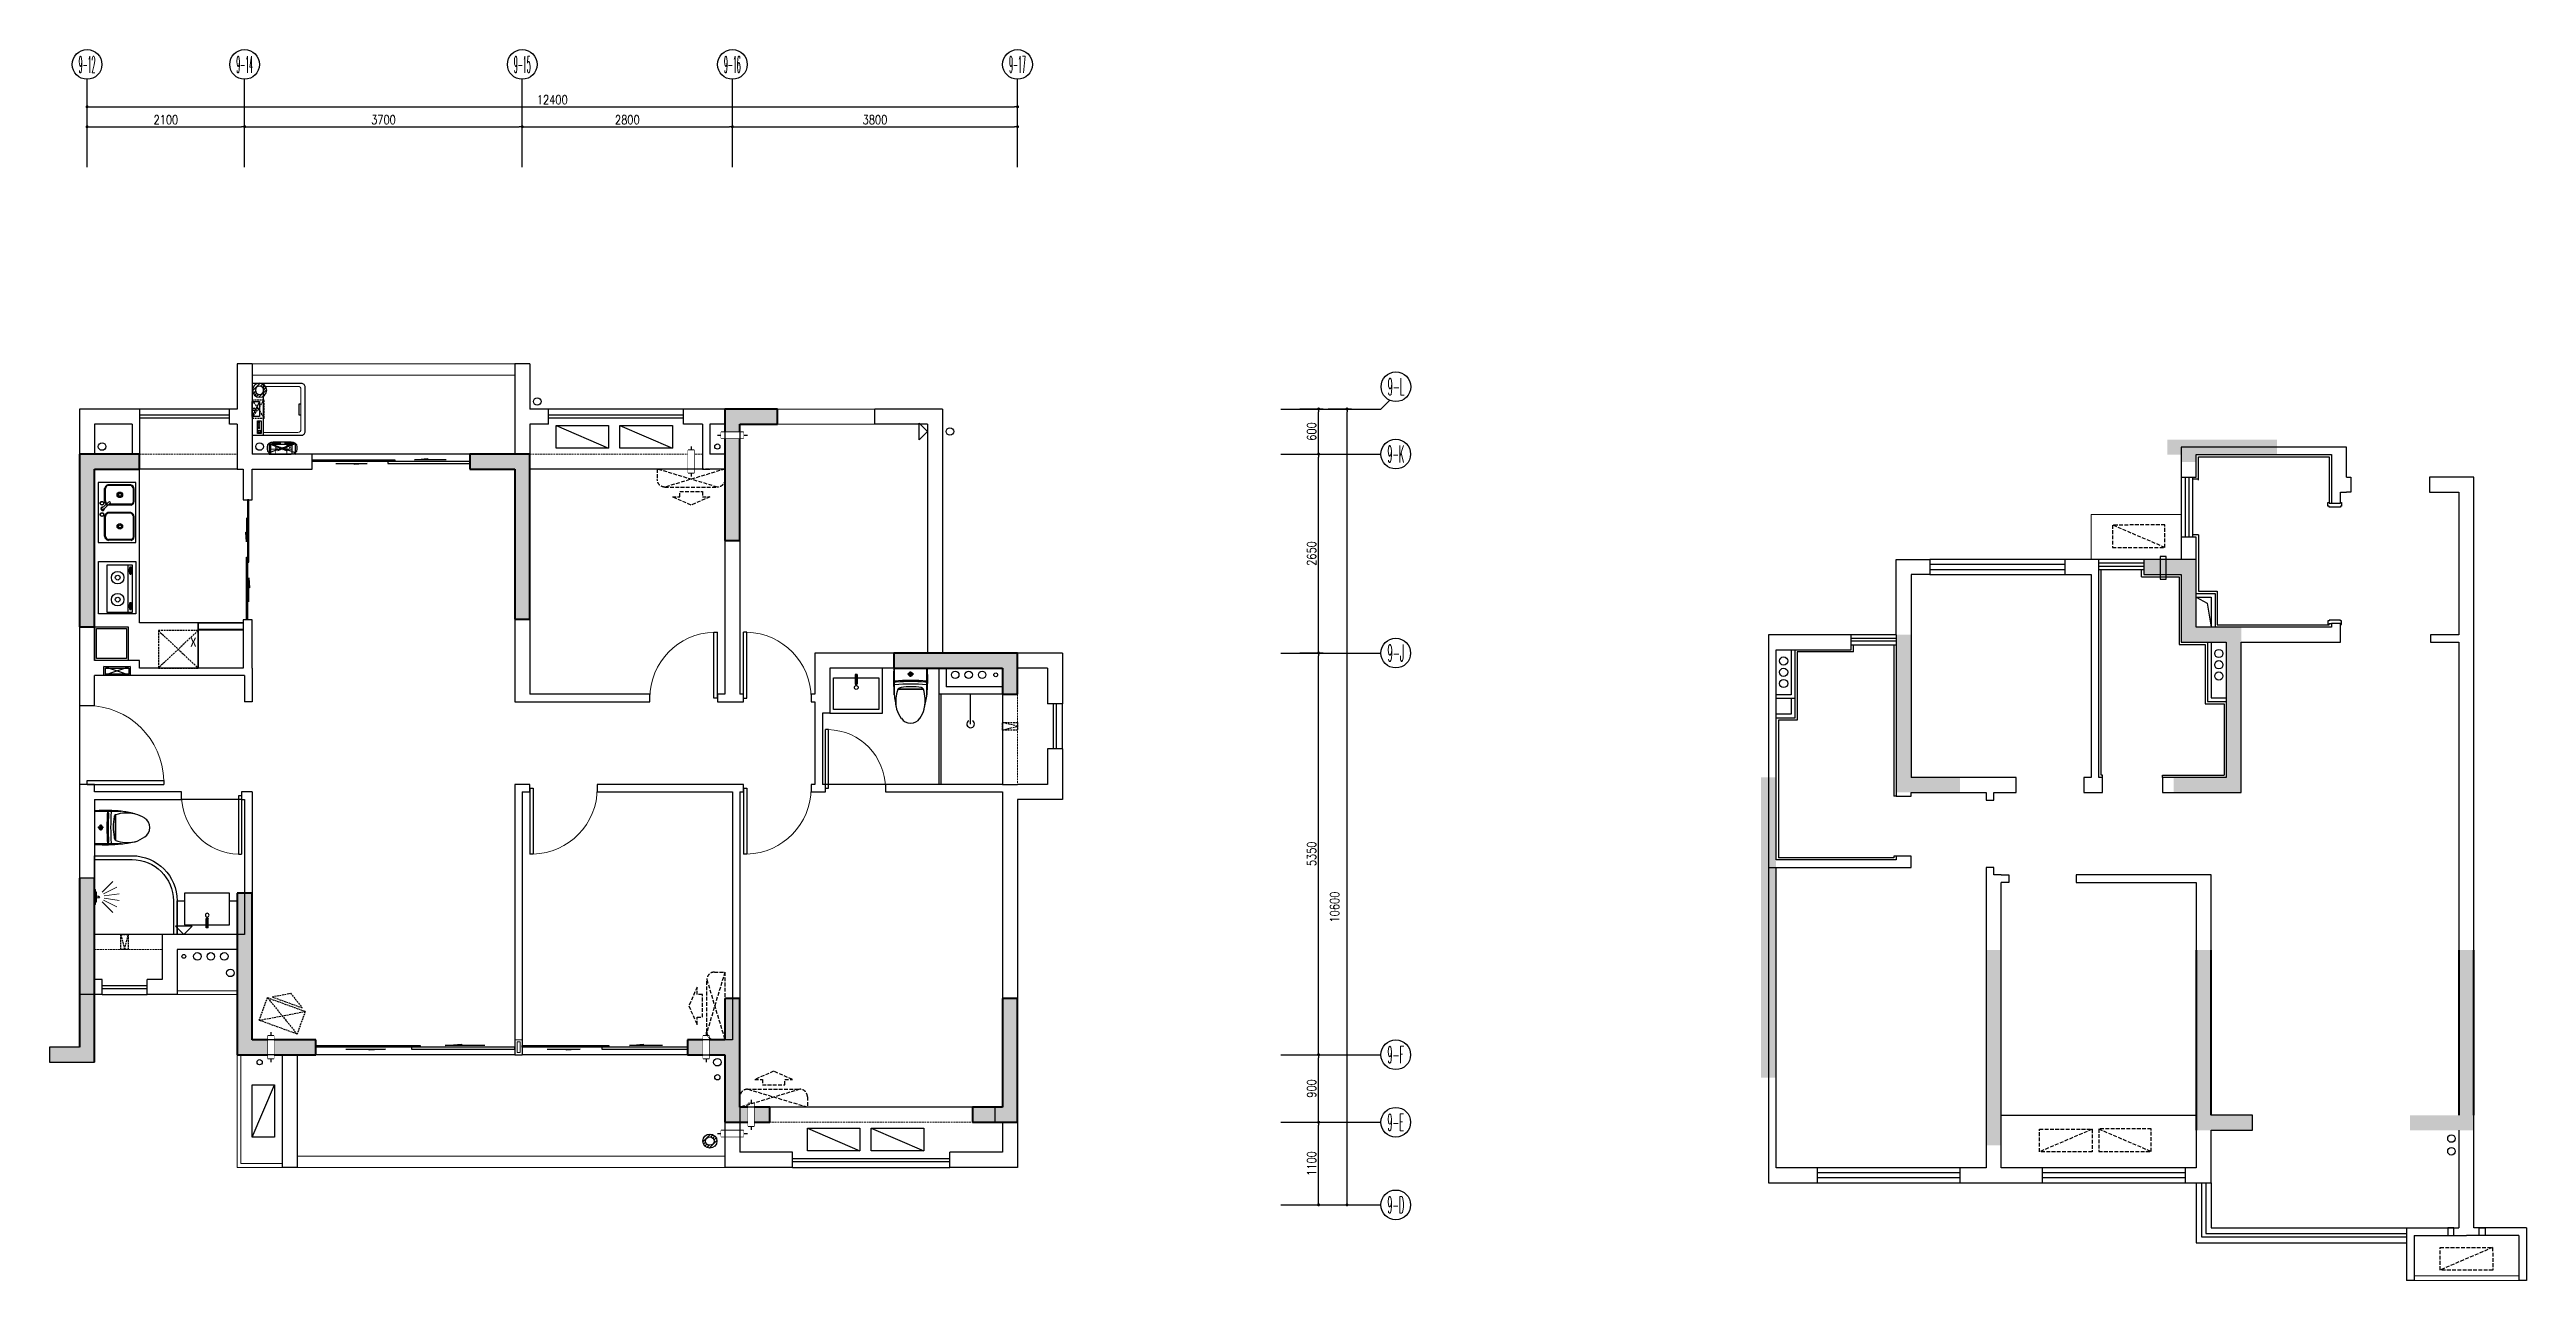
# Model space of a CAD drawing. Header units: inches. Extents: x -2597087 to 134135, y -662679 to 20000.
# Drawn here: x -84421 to -51412, y -19884 to -3490 of the extents above; entities that cross this region are included whole.
import ezdxf
from ezdxf.enums import TextEntityAlignment as Align

# ---------------------------------------------------------------- set-up
doc = ezdxf.new("R2010")
doc.units = ezdxf.units.IN
doc.header["$LTSCALE"] = 100
doc.header["$MEASUREMENT"] = 0
doc.linetypes.add('__DASH', pattern=[0.35, 0.25, -0.1])
doc.linetypes.add('DASH', pattern=[0.35, 0.25, -0.1])
doc.layers.get('0').update_dxf_attribs({"linetype": 'CONTINUOUS'})
doc.layers.get('Defpoints').update_dxf_attribs({"linetype": 'CONTINUOUS'})
for name, color, linetype in [('8#标准层表面$0$A-WIND', 34, 'CONTINUOUS'), ('_ARWALL-1', 7, 'CONTINUOUS'), ('AIR', 252, 'DASH'), ('Air Conditioner空调机', 147, 'CONTINUOUS'), ('AXIS', 3, 'CONTINUOUS'), ('EQUIP-动力', 3, 'CONTINUOUS'), ('EQUIP_地漏', 7, 'CONTINUOUS'), ('fix', 8, 'CONTINUOUS'), ('LVTRY', 153, 'CONTINUOUS'), ('P-W-LG', 7, 'CONTINUOUS'), ('PUB_HATCH', 8, 'CONTINUOUS'), ('P平-FURN2', 3, 'CONTINUOUS'), ('P平-FURN3', 251, 'CONTINUOUS'), ('T-BORDER', 252, 'CONTINUOUS'), ('VPIPE-凝结', 99, 'DASH'), ('VPIPE-压力雨', 201, 'DASH'), ('VPIPE-废水', 91, 'DASH'), ('VPIPE-污水', 49, 'DASH'), ('VPIPE-通气', 119, 'DASH'), ('WALL', 7, 'CONTINUOUS'), ('WINDOW', 4, 'CONTINUOUS'), ('家具', 1, 'DASH'), ('水反提条件', 20, 'CONTINUOUS'), ('电箱', 143, 'CONTINUOUS'), ('空调', 8, 'CONTINUOUS')]:
    doc.layers.add(name, color=color, linetype=linetype)
for name, color, linetype, lineweight in [('AXIS_TEXT', 7, 'CONTINUOUS', 0), ('B_百叶', 36, 'CONTINUOUS', 0), ('BALCONY', 3, 'CONTINUOUS', 0), ('COLUMN', 30, 'CONTINUOUS', 40), ('FUR', 8, 'CONTINUOUS', 0), ('SEE', 51, 'CONTINUOUS', 0), ('SHUI', 7, 'CONTINUOUS', 25), ('STAIR', 2, 'CONTINUOUS', 0)]:
    doc.layers.add(name, color=color, linetype=linetype, lineweight=lineweight)
doc.styles.add('_HZTXT', font='', dxfattribs={"width": 0.8})
doc.styles.add('_TCH_AXIS', font='COMPLEX', dxfattribs={"bigfont": 'GBCBIG'})
doc.styles.add('COMPLEX', font='COMPLEX')
doc.styles.get("Standard").update_dxf_attribs({"font": 'txt.shx', "width": 0.8, "bigfont": 'GBCBIG.shx'})
doc.styles.add('STYLE1', font='stylu.ttf')
doc.styles.get('_HZTXT').set_extended_font_data('SimSun')
doc.dimstyles.new('50', dxfattribs={"dimscale": 50, "dimtxt": 2.4, "dimasz": 0.8, "dimexe": 1.25, "dimexo": 0.6, "dimgap": 0.65, "dimtad": 1, "dimdec": 0, "dimdsep": 46, "dimtxsty": 'Standard', "dimblk1": 'DOT', "dimblk2": 'DOT', "dimsah": 1, "dimcen": 2.5, "dimclrd": 3, "dimclre": 3, "dimclrt": 3, "dimadec": 0, "dimazin": 0, "dimtfac": 1, "dimtdec": 0, "dimtix": 1, "dimtmove": 2, "dimatfit": 0, "dimldrblk": 'DOT', "dimfxl": 5, "dimfxlon": 1, "dimarcsym": 0})

msp = doc.modelspace()

# ---------------------------------------------------------------- blocks, each defined once
blk = doc.blocks.new('A$C50EC2947')
at = {"linetype": 'DASH', "ltscale": 2}
blk.add_line((1, 300), (700, -1), dxfattribs=at)
blk.add_lwpolyline([(0, 0), (700, -1), (701, 299), (1, 300)], close=True, dxfattribs=at)
blk = doc.blocks.new('$LIGUAN')
at = {"color": 0, "linetype": 'Continuous'}
blk.add_circle((0, 0), 0.5, dxfattribs=at)
at = {"color": 0, "flags": 1}
for tag in ['THICK', 'BG_D', 'BG_T']:
    blk.add_attdef(tag, (0, 0), '', height=0.0001, dxfattribs=at)
blk = doc.blocks.new('_Dot')
at = {"color": 0, "linetype": 'ByBlock', "lineweight": -2}
blk.add_line((-0.5, 0), (-1, 0), dxfattribs=at)
at = {"color": 0, "linetype": 'ByBlock', "const_width": 0.5}
blk.add_lwpolyline([(-0.25, 0, 1), (0.25, 0, 1)], format="xyb", close=True, dxfattribs=at)
blk = doc.blocks.new('*D395')
at = {"layer": 'AXIS', "color": 3, "lineweight": -2, "transparency": 16777216}
for p, q in [((-83921, -4502), (-83921, -4189)), ((-83881, -4252), (-71561, -4252)), ((-71521, -4502), (-71521, -4189))]:
    blk.add_line(p, q, dxfattribs=at)
at = {"layer": 'Defpoints', "color": 0, "transparency": 16777216}
for p in [(-71521, -4252), (-83921, -5057), (-71521, -5057)]:
    blk.add_point(p, dxfattribs=at)
at = {"layer": 'AXIS', "color": 3, "lineweight": -2, "transparency": 16777216, "xscale": 40, "yscale": 40, "zscale": 40, "rotation": 180}
blk.add_blockref('_Dot', (-83921, -4252), dxfattribs=at)
at = {"layer": 'AXIS', "color": 3, "lineweight": -2, "transparency": 16777216, "xscale": 40, "yscale": 40, "zscale": 40}
blk.add_blockref('_Dot', (-71521, -4252), dxfattribs=at)
at = {"layer": 'AXIS', "color": 3, "transparency": 16777216, "insert": (-77721, -4159), "char_height": 120, "attachment_point": 5}
blk.add_mtext('12400', dxfattribs=at)
blk = doc.blocks.new('*D396')
at = {"layer": 'AXIS', "color": 3, "lineweight": -2, "transparency": 16777216}
for p, q in [((-83921, -4768), (-83921, -4455)), ((-83881, -4518), (-81861, -4518)), ((-81821, -4768), (-81821, -4455))]:
    blk.add_line(p, q, dxfattribs=at)
at = {"layer": 'Defpoints', "color": 0, "transparency": 16777216}
for p in [(-81821, -4518), (-83921, -5057), (-81821, -5057)]:
    blk.add_point(p, dxfattribs=at)
at = {"layer": 'AXIS', "color": 3, "lineweight": -2, "transparency": 16777216, "xscale": 40, "yscale": 40, "zscale": 40, "rotation": 180}
blk.add_blockref('_Dot', (-83921, -4518), dxfattribs=at)
at = {"layer": 'AXIS', "color": 3, "lineweight": -2, "transparency": 16777216, "xscale": 40, "yscale": 40, "zscale": 40}
blk.add_blockref('_Dot', (-81821, -4518), dxfattribs=at)
at = {"layer": 'AXIS', "color": 3, "transparency": 16777216, "insert": (-82871, -4425), "char_height": 120, "attachment_point": 5}
blk.add_mtext('2100', dxfattribs=at)
blk = doc.blocks.new('*D397')
at = {"layer": 'AXIS', "color": 3, "lineweight": -2, "transparency": 16777216}
for p, q in [((-81821, -4768), (-81821, -4455)), ((-81781, -4518), (-78161, -4518)), ((-78121, -4768), (-78121, -4455))]:
    blk.add_line(p, q, dxfattribs=at)
at = {"layer": 'Defpoints', "color": 0, "transparency": 16777216}
for p in [(-78121, -4518), (-81821, -5057), (-78121, -5057)]:
    blk.add_point(p, dxfattribs=at)
at = {"layer": 'AXIS', "color": 3, "lineweight": -2, "transparency": 16777216, "xscale": 40, "yscale": 40, "zscale": 40, "rotation": 180}
blk.add_blockref('_Dot', (-81821, -4518), dxfattribs=at)
at = {"layer": 'AXIS', "color": 3, "lineweight": -2, "transparency": 16777216, "xscale": 40, "yscale": 40, "zscale": 40}
blk.add_blockref('_Dot', (-78121, -4518), dxfattribs=at)
at = {"layer": 'AXIS', "color": 3, "transparency": 16777216, "insert": (-79971, -4425), "char_height": 120, "attachment_point": 5}
blk.add_mtext('3700', dxfattribs=at)
blk = doc.blocks.new('*D398')
at = {"layer": 'AXIS', "color": 3, "lineweight": -2, "transparency": 16777216}
for p, q in [((-78121, -4768), (-78121, -4455)), ((-78081, -4518), (-75361, -4518)), ((-75321, -4768), (-75321, -4455))]:
    blk.add_line(p, q, dxfattribs=at)
at = {"layer": 'Defpoints', "color": 0, "transparency": 16777216}
for p in [(-75321, -4518), (-78121, -5057), (-75321, -5057)]:
    blk.add_point(p, dxfattribs=at)
at = {"layer": 'AXIS', "color": 3, "lineweight": -2, "transparency": 16777216, "xscale": 40, "yscale": 40, "zscale": 40, "rotation": 180}
blk.add_blockref('_Dot', (-78121, -4518), dxfattribs=at)
at = {"layer": 'AXIS', "color": 3, "lineweight": -2, "transparency": 16777216, "xscale": 40, "yscale": 40, "zscale": 40}
blk.add_blockref('_Dot', (-75321, -4518), dxfattribs=at)
at = {"layer": 'AXIS', "color": 3, "transparency": 16777216, "insert": (-76721, -4425), "char_height": 120, "attachment_point": 5}
blk.add_mtext('2800', dxfattribs=at)
blk = doc.blocks.new('*D399')
at = {"layer": 'AXIS', "color": 3, "lineweight": -2, "transparency": 16777216}
for p, q in [((-75321, -4768), (-75321, -4455)), ((-75281, -4518), (-71561, -4518)), ((-71521, -4768), (-71521, -4455))]:
    blk.add_line(p, q, dxfattribs=at)
at = {"layer": 'Defpoints', "color": 0, "transparency": 16777216}
for p in [(-71521, -4518), (-75321, -5057), (-71521, -5057)]:
    blk.add_point(p, dxfattribs=at)
at = {"layer": 'AXIS', "color": 3, "lineweight": -2, "transparency": 16777216, "xscale": 40, "yscale": 40, "zscale": 40, "rotation": 180}
blk.add_blockref('_Dot', (-75321, -4518), dxfattribs=at)
at = {"layer": 'AXIS', "color": 3, "lineweight": -2, "transparency": 16777216, "xscale": 40, "yscale": 40, "zscale": 40}
blk.add_blockref('_Dot', (-71521, -4518), dxfattribs=at)
at = {"layer": 'AXIS', "color": 3, "transparency": 16777216, "insert": (-73421, -4425), "char_height": 120, "attachment_point": 5}
blk.add_mtext('3800', dxfattribs=at)
blk = doc.blocks.new('*D400')
at = {"layer": 'AXIS', "color": 3, "lineweight": -2, "transparency": 16777216}
for p, q in [((-67380, -8277), (-67068, -8277)), ((-67130, -18837), (-67130, -8317)), ((-67380, -18877), (-67068, -18877))]:
    blk.add_line(p, q, dxfattribs=at)
at = {"layer": 'Defpoints', "color": 0, "transparency": 16777216}
for p in [(-68011, -8277), (-67130, -8277), (-68011, -18877)]:
    blk.add_point(p, dxfattribs=at)
at = {"layer": 'AXIS', "color": 3, "lineweight": -2, "transparency": 16777216, "xscale": 40, "yscale": 40, "zscale": 40}
for p, rotation in [((-67130, -8277), 90), ((-67130, -18877), 270)]:
    blk.add_blockref('_Dot', p, dxfattribs=dict(at, rotation=rotation))
at = {"layer": 'AXIS', "color": 3, "transparency": 16777216, "insert": (-67294, -14911), "char_height": 120, "attachment_point": 5, "rotation": 90}
blk.add_mtext('10600', dxfattribs=at)
blk = doc.blocks.new('*D401')
at = {"layer": 'AXIS', "color": 3, "lineweight": -2, "transparency": 16777216}
for p, q in [((-67759, -17777), (-67447, -17777)), ((-67509, -18837), (-67509, -17817)), ((-67759, -18877), (-67447, -18877))]:
    blk.add_line(p, q, dxfattribs=at)
at = {"layer": 'Defpoints', "color": 0, "transparency": 16777216}
for p in [(-68011, -17777), (-67509, -17777), (-68011, -18877)]:
    blk.add_point(p, dxfattribs=at)
at = {"layer": 'AXIS', "color": 3, "lineweight": -2, "transparency": 16777216, "xscale": 40, "yscale": 40, "zscale": 40}
for p, rotation in [((-67509, -17777), 90), ((-67509, -18877), 270)]:
    blk.add_blockref('_Dot', p, dxfattribs=dict(at, rotation=rotation))
at = {"layer": 'AXIS', "color": 3, "transparency": 16777216, "insert": (-67602, -18327), "char_height": 120, "attachment_point": 5, "rotation": 90}
blk.add_mtext('1100', dxfattribs=at)
blk = doc.blocks.new('*D402')
at = {"layer": 'AXIS', "color": 3, "lineweight": -2, "transparency": 16777216}
for p, q in [((-67759, -16877), (-67447, -16877)), ((-67509, -17737), (-67509, -16917)), ((-67759, -17777), (-67447, -17777))]:
    blk.add_line(p, q, dxfattribs=at)
at = {"layer": 'Defpoints', "color": 0, "transparency": 16777216}
for p in [(-68011, -16877), (-67509, -16877), (-68011, -17777)]:
    blk.add_point(p, dxfattribs=at)
at = {"layer": 'AXIS', "color": 3, "lineweight": -2, "transparency": 16777216, "xscale": 40, "yscale": 40, "zscale": 40}
for p, rotation in [((-67509, -16877), 90), ((-67509, -17777), 270)]:
    blk.add_blockref('_Dot', p, dxfattribs=dict(at, rotation=rotation))
at = {"layer": 'AXIS', "color": 3, "transparency": 16777216, "insert": (-67602, -17327), "char_height": 120, "attachment_point": 5, "rotation": 90}
blk.add_mtext('900', dxfattribs=at)
blk = doc.blocks.new('*D403')
at = {"layer": 'AXIS', "color": 3, "lineweight": -2, "transparency": 16777216}
for p, q in [((-67759, -11527), (-67447, -11527)), ((-67509, -16837), (-67509, -11567)), ((-67759, -16877), (-67447, -16877))]:
    blk.add_line(p, q, dxfattribs=at)
at = {"layer": 'Defpoints', "color": 0, "transparency": 16777216}
for p in [(-68011, -11527), (-67509, -11527), (-68011, -16877)]:
    blk.add_point(p, dxfattribs=at)
at = {"layer": 'AXIS', "color": 3, "lineweight": -2, "transparency": 16777216, "xscale": 40, "yscale": 40, "zscale": 40}
for p, rotation in [((-67509, -11527), 90), ((-67509, -16877), 270)]:
    blk.add_blockref('_Dot', p, dxfattribs=dict(at, rotation=rotation))
at = {"layer": 'AXIS', "color": 3, "transparency": 16777216, "insert": (-67602, -14202), "char_height": 120, "attachment_point": 5, "rotation": 90}
blk.add_mtext('5350', dxfattribs=at)
blk = doc.blocks.new('*D404')
at = {"layer": 'AXIS', "color": 3, "lineweight": -2, "transparency": 16777216}
for p, q in [((-67759, -8877), (-67447, -8877)), ((-67509, -11487), (-67509, -8917)), ((-67759, -11527), (-67447, -11527))]:
    blk.add_line(p, q, dxfattribs=at)
at = {"layer": 'Defpoints', "color": 0, "transparency": 16777216}
for p in [(-68011, -8877), (-67509, -8877), (-68011, -11527)]:
    blk.add_point(p, dxfattribs=at)
at = {"layer": 'AXIS', "color": 3, "lineweight": -2, "transparency": 16777216, "xscale": 40, "yscale": 40, "zscale": 40}
for p, rotation in [((-67509, -8877), 90), ((-67509, -11527), 270)]:
    blk.add_blockref('_Dot', p, dxfattribs=dict(at, rotation=rotation))
at = {"layer": 'AXIS', "color": 3, "transparency": 16777216, "insert": (-67602, -10202), "char_height": 120, "attachment_point": 5, "rotation": 90}
blk.add_mtext('2650', dxfattribs=at)
blk = doc.blocks.new('*D405')
at = {"layer": 'AXIS', "color": 3, "lineweight": -2, "transparency": 16777216}
for p, q in [((-67759, -8277), (-67447, -8277)), ((-67509, -8837), (-67509, -8317)), ((-67759, -8877), (-67447, -8877))]:
    blk.add_line(p, q, dxfattribs=at)
at = {"layer": 'Defpoints', "color": 0, "transparency": 16777216}
for p in [(-68011, -8277), (-67509, -8277), (-68011, -8877)]:
    blk.add_point(p, dxfattribs=at)
at = {"layer": 'AXIS', "color": 3, "lineweight": -2, "transparency": 16777216, "xscale": 40, "yscale": 40, "zscale": 40}
for p, rotation in [((-67509, -8277), 90), ((-67509, -8877), 270)]:
    blk.add_blockref('_Dot', p, dxfattribs=dict(at, rotation=rotation))
at = {"layer": 'AXIS', "color": 3, "transparency": 16777216, "insert": (-67602, -8577), "char_height": 120, "attachment_point": 5, "rotation": 90}
blk.add_mtext('600', dxfattribs=at)
blk = doc.blocks.new('cvbc')
at = {"layer": 'LVTRY', "linetype": 'Continuous'}
for p, q in [((-287692, -116229), (-287692, -115729)), ((-287692, -115729), (-286992, -115729)), ((-287018, -115774), (-287641, -115774)), ((-287641, -115774), (-287641, -116116)), ((-287018, -115830), (-287641, -115830)), ((-287616, -115806), (-287616, -115796)), ((-287534, -115781), (-287599, -115781)), ((-287599, -115781), (-287599, -115798)), ((-287599, -115798), (-287534, -115798)), ((-287534, -115798), (-287534, -115781)), ((-287524, -115807), (-287524, -115796)), ((-287143, -115806), (-287143, -115796)), ((-287126, -115781), (-287126, -115798)), ((-287061, -115781), (-287126, -115781)), ((-287126, -115798), (-287061, -115798)), ((-287061, -115798), (-287061, -115781)), ((-287051, -115807), (-287051, -115796)), ((-287018, -116116), (-287018, -115774)), ((-286992, -115729), (-286992, -116229)), ((-287641, -116116), (-287018, -116116)), ((-286992, -116229), (-287692, -116229))]:
    blk.add_line(p, q, dxfattribs=at)
for centre, major_axis, start_param, end_param in [((-287612, -115796), (0, 4.03), 0.556948, 1.5708), ((-287612, -115796), (0, 4.03), 1.570792, 2.584644), ((-287612, -115806), (0, 4.03), 1.570792, 2.584644), ((-287592, -115827), (0, 41.3), 0.252422, 0.556937), ((-287592, -115764), (0, 41.3), 2.584648, 2.889163), ((-287592, -115775), (0, 41.3), 2.584648, 2.889163), ((-287579, -115879), (0, 94.4), 0.217405, 0.252348), ((-287579, -115713), (0, 94.4), 2.889159, 3.035153), ((-287579, -115723), (0, 94.4), 2.889159, 3.035153), ((-287570, -115630), (0, 177), 3.035158, 3.141592), ((-287570, -115641), (0, 177), 3.035158, 3.141592), ((-287570, -115630), (0, 177), 3.141593, 3.248028), ((-287570, -115641), (0, 177), 3.141593, 3.248028), ((-287561, -115713), (0, 94.4), 3.248032, 3.394027), ((-287561, -115723), (0, 94.4), 3.248032, 3.394027), ((-287548, -115764), (0, 41.3), 3.394034, 3.698549), ((-287548, -115775), (0, 41.3), 3.394034, 3.698549), ((-287548, -115827), (0, 41.3), -0.556944, -0.330137), ((-287528, -115796), (0, 4.03), 4.712385, 5.726237), ((-287528, -115796), (0, 4.03), 3.698541, 4.712393), ((-287528, -115806), (0, 4.03), 3.698541, 4.712393), ((-287528, -115806), (0, 4.03), 4.712386, 5.025593), ((-287139, -115796), (0, 4.03), 0.556948, 1.5708), ((-287139, -115796), (0, 4.03), 1.570792, 2.584644), ((-287139, -115806), (0, 4.03), 1.570792, 2.584644), ((-287119, -115827), (0, 41.3), 0.252419, 0.556934), ((-287119, -115764), (0, 41.3), 2.584651, 2.889166), ((-287119, -115775), (0, 41.3), 2.584651, 2.889166), ((-287106, -115879), (0, 94.4), 0.217437, 0.25238), ((-287106, -115713), (0, 94.4), 2.889157, 3.035152), ((-287106, -115723), (0, 94.4), 2.889157, 3.035152), ((-287097, -115630), (0, 177), 3.035158, 3.141592), ((-287097, -115641), (0, 177), 3.035158, 3.141592), ((-287097, -115630), (0, 177), 3.141593, 3.248028), ((-287097, -115641), (0, 177), 3.141593, 3.248028), ((-287088, -115713), (0, 94.4), 3.248032, 3.394027), ((-287088, -115723), (0, 94.4), 3.248032, 3.394027), ((-287075, -115764), (0, 41.3), 3.394034, 3.698549), ((-287075, -115775), (0, 41.3), 3.394034, 3.698549), ((-287075, -115827), (0, 41.3), -0.556957, -0.33015), ((-287055, -115796), (0, 4.03), 4.712382, 5.726234), ((-287055, -115796), (0, 4.03), 3.698544, 4.712396), ((-287055, -115806), (0, 4.03), 3.698544, 4.712396), ((-287055, -115806), (0, 4.03), -1.570767, -1.25756), ((-287476, -115971), (0, 82.5), -1.570796, 4.712389), ((-287476, -115971), (0, 31.6), 4.712388, 10.995573), ((-287183, -115971), (0, 82.5), -1.570796, 4.712389), ((-287183, -115971), (0, 31.6), 4.712388282378403, 10.99557358955799)]:
    blk.add_ellipse(centre, major_axis=major_axis, ratio=0.999998, start_param=start_param, end_param=end_param, dxfattribs=at)
at = {"layer": 'LVTRY', "linetype": 'Continuous', "width": 0.799999, "flags": 9}
for tag in ['XSIZE', 'YSIZE']:
    blk.add_attdef(tag, (-287342, -116229), '', height=0.5, rotation=180, dxfattribs=at)
blk = doc.blocks.new('$迪奥三期平面$00000597')
for p, q in [((400, 0), (-400, 0)), ((-400, 0), (-400, -500)), ((400, -500), (400, 0)), ((-369, -436), (-369, -136)), ((-359, -436), (-359, -136)), ((-314, -84), (-49, -84)), ((-314, -94), (-49, -94)), ((-9, -435), (-9, -128)), ((1, -435), (1, -128)), ((31, -54), (49, -36)), ((125, -159), (31, -54)), ((35, -57), (53, -40)), ((144, -142), (49, -36)), ((91, -121), (109, -104)), ((94, -125), (112, -107)), ((98, -128), (116, -111)), ((101, -436), (101, -136)), ((111, -436), (111, -144)), ((157, -84), (322, -84)), ((157, -94), (321, -94)), ((361, -435), (361, -128)), ((371, -435), (371, -128)), ((-400, -500), (400, -500)), ((-323, -469), (-52, -469)), ((-323, -479), (-52, -479)), ((148, -469), (318, -469)), ((148, -479), (319, -479))]:
    blk.add_line(p, q)
for centre, radius in [((-183, -287), 36.9), ((-183, -287), 24.4), ((-183, -289), 19.4), ((-26, -49), 24.8), ((-26, -49), 22.5), ((125, -49), 24.8), ((125, -49), 22.5), ((237, -287), 36.9), ((237, -287), 24.4), ((237, -289), 19.4)]:
    blk.add_circle(centre, radius)
for centre, radius, start, end in [((-308, -146), 62.6, 95.3831, 169.9251), ((-308, -146), 52.6, 95.873, 169.9251), ((-59, -146), 52.6, 16.5933, 80.1487), ((-59, -146), 62.6, 16.5933, 80.1487), ((51, -58), 23.6, 344.8446, 280.8716), ((51, -58), 21.6, 348.3926, 277.6603), ((163, -146), 62.6, 167.4357, 169.9251), ((163, -146), 62.6, 95.3831, 142.3265), ((163, -146), 52.6, 95.3831, 144.3929), ((130, -147), 13.8, 248.1645, 17.83), ((311, -146), 52.6, 16.5933, 80.1487), ((311, -146), 62.6, 16.5933, 80.1487), ((-308, -416), 64.7, 197.7718, 256.5704), ((-308, -416), 54.7, 197.7718, 256.5704), ((-59, -417), 52.6, 277.1723, 343.407), ((-59, -417), 62.6, 277.1723, 343.407), ((163, -416), 64.7, 197.7718, 256.5704), ((155, -425), 45, 194.5049, 261.08), ((311, -417), 52.6, 277.1723, 343.407), ((311, -417), 62.6, 277.1723, 343.407)]:
    blk.add_arc(centre, radius, start, end)
blk = doc.blocks.new('TOI')
at = {"layer": 'LVTRY', "color": 1}
for p, q in [((-423174, 342081), (-423315, 342081)), ((-423315, 342081), (-423174, 342081)), ((-423240, 342033), (-423240, 341694)), ((-423240, 341694), (-423240, 342033)), ((-423174, 342081), (-423133, 342081)), ((-422966, 342081), (-423170, 342081)), ((-423133, 342081), (-422966, 342081)), ((-422960, 342066), (-422960, 341661)), ((-423078, 341864), (-423006, 341864)), ((-423042, 341905), (-423042, 341823)), ((-423315, 341646), (-423174, 341646)), ((-423174, 341646), (-423315, 341646)), ((-423133, 341646), (-423174, 341646)), ((-423170, 341646), (-422966, 341646)), ((-422966, 341646), (-423133, 341646))]:
    blk.add_line(p, q, dxfattribs=at)
at = {"layer": 'LVTRY', "color": 1, "extrusion": (0, 0, -1)}
for centre, major_axis, start_param, end_param in [((-423573, 341863), (0, 140), -1.562946, -0.482468), ((-423364, 341437), (0, 629), -0.504589, -0.26028), ((-423105, 339555), (0, 2531), -0.181453, -0.172536), ((-423022, 339545), (0, 2559), -0.20797, -0.130546), ((-423390, 341459), (0, 599), -0.184197, 0.282941), ((-423390, 341459), (0, 599), -0.184197, 0.282941), ((-423105, 339562), (0, 2531), -0.09469, 0.056444), ((-423252, 341999), (0, 36.9), 0.275362, 1.351508), ((-423252, 341999), (0, 36.9), 0.275362, 0.385391), ((-423252, 341999), (0, 36.9), 0.385391, 1.351508), ((-423871, 341875), (0, 753), 1.394048, 1.753691), ((-423871, 341875), (0, 753), 1.394048, 1.753691), ((-423172, 342071), (0, 11), -1.407725, -0.183123), ((-423172, 342071), (0, 11), -1.407725, -0.183123), ((-425448, 341864), (0, 2588), 1.490081, 1.651512), ((-425448, 341864), (0, 2588), 1.490081, 1.651512), ((-423172, 342071), (0, 11), -0.183123, 0.183123), ((-423123, 342058), (0, 25.8), 4.589978, 5.854517), ((-423123, 342058), (0, 25.8), 4.677005, 5.854517), ((-425487, 341864), (0, 2672), 1.498402, 1.64319), ((-425493, 341864), (0, 2678), 1.499405, 1.642187), ((-425440, 341864), (0, 2635), 1.488095, 1.653498), ((-425440, 341864), (0, 2635), 1.488095, 1.653498), ((-422980, 342066), (0, 22.8), 0.056444, 0.826455), ((-422980, 342066), (0, 22.8), 0.826455, 1.570796), ((-423573, 341865), (0, 140), 3.624061, 4.704539), ((-423334, 342298), (0, 652), 3.446424, 3.686362), ((-423105, 344166), (0, 2531), 3.314129, 3.323046), ((-423403, 342266), (0, 601), 2.833407, 3.299808), ((-423403, 342266), (0, 601), 2.833407, 3.299808), ((-423105, 344166), (0, 2531), 3.236283, 3.314129), ((-423275, 341743), (0, 62), 1.658732, 2.509465), ((-423251, 341726), (0, 34.2), 2.769877, 2.887932), ((-423280, 341744), (0, 67.3), 1.660844, 2.394151), ((-423172, 341657), (0, 11), 3.324716, 4.549318), ((-423172, 341657), (0, 11), 3.324716, 4.549318), ((-423123, 341670), (0, 25.8), 3.570261, 4.8348), ((-423123, 341670), (0, 25.8), 3.570261, 4.747773), ((-423042, 341864), (0, 28.5), -1.570796, 1.570796), ((-423042, 341864), (0, 28.5), 1.570796, 4.712389), ((-423042, 341864), (0, 11.4), -1.570796, 1.570796), ((-423042, 341864), (0, 11.4), 1.570796, 4.712389), ((-422980, 341661), (0, 22.8), 1.570796, 2.315138), ((-423105, 344166), (0, 2531), 3.085149, 3.236283), ((-423172, 341657), (0, 11), 2.95847, 3.324716), ((-422980, 341661), (0, 22.8), 2.315138, 3.085149)]:
    blk.add_ellipse(centre, major_axis=major_axis, ratio=0.878322, start_param=start_param, end_param=end_param, dxfattribs=at)
at = {"layer": 'LVTRY', "color": 1}
for major_axis in [(0, 28.5), (0, 11.4)]:
    blk.add_ellipse((-423042, 341864), major_axis=major_axis, ratio=0.878322, start_param=-1.570796, end_param=4.712389, dxfattribs=at)
blk = doc.blocks.new('A$C06AA1B12')
at = {"layer": 'LVTRY', "linetype": 'Continuous'}
for p, q in [((42, 14), (-80, 14)), ((0, -14), (0, 14)), ((5, -14), (5, 14)), ((15, -14), (15, 14)), ((18, -14), (18, 14)), ((24, -14), (24, 14)), ((26, -14), (26, 14)), ((31, -14), (31, 14)), ((35, -14), (35, 14)), ((37, -14), (37, 14)), ((42, -14), (42, 14)), ((42, -14), (-80, -14))]:
    blk.add_line(p, q, dxfattribs=at)
for points in [[(0, 300), (0, -300), (-420, -300), (-420, 300)], [(0, 6), (-74, 6), (-74, -6), (0, -6)]]:
    blk.add_lwpolyline(points, close=True, dxfattribs=at)
blk.add_circle((-129, -2), 25, dxfattribs=at)
blk.add_arc((-80, 0), 13.5, 90, 270, dxfattribs=at)
blk = doc.blocks.new('penglin2')
at = {"layer": 'LVTRY'}
blk.add_lwpolyline([(4346256, -2976144), (4346651, -2976144)], dxfattribs=at)
blk.add_arc((4346256, -2976144), 50, 30.9763, 328.91, dxfattribs=at)
blk = doc.blocks.new('A$C2D2371DE')
at = {"layer": 'FUR'}
for p, q in [((-148, 60), (-174, 60)), ((-148, 40), (-174, 40))]:
    blk.add_line(p, q, dxfattribs=at)
at = {"layer": 'FUR', "color": 8, "extrusion": (0, 0, -1)}
for p, q in [((-97, 114), (44, 255)), ((-80, 91), (98, 182)), ((-80, 9), (98, -82)), ((-72, 64), (126, 95)), ((-72, 36), (126, 5)), ((-97, -14), (44, -155))]:
    blk.add_line(p, q, dxfattribs=at)
at = {"layer": 'FUR'}
for points in [[(-200, 150), (-200, -50), (-188, -50), (-188, 150)], [(-188, 135), (-188, -35), (-181, -25), (-181, 125)], [(-181, 115), (-181, -15), (-174, -15), (-174, 115)]]:
    blk.add_lwpolyline(points, close=True, dxfattribs=at)
blk.add_circle((-141, 50), 12.2, dxfattribs=at)
blk = doc.blocks.new('$plan$00001623')
at = {"layer": 'LVTRY', "linetype": 'Continuous'}
blk.add_line((-341, -145), (342, -145), dxfattribs=at)
at = {"layer": 'LVTRY'}
blk.add_lwpolyline([(295, -706), (-295, -706, -0.414214), (-345, -656), (-345, 0), (345, 0), (345, -656, -0.414214)], format="xyb", close=True, dxfattribs=at)
at = {"layer": 'LVTRY', "lineweight": 13}
blk.add_lwpolyline([(307, -145), (307, -611, -0.414214), (267, -651), (-267, -651, -0.414214), (-307, -611), (-307, -145)], format="xyb", dxfattribs=at)
at = {"layer": 'LVTRY'}
for points in [[(323, -72), (152, -72), (152, -120), (323, -120)], [(163, -86), (177, -86), (177, -99), (163, -99)], [(189, -86), (202, -86), (202, -99), (189, -99)], [(213, -86), (227, -86), (227, -99), (213, -99)], [(239, -86), (253, -86), (253, -99), (239, -99)], [(281, -110), (309, -110), (309, -80), (281, -80)]]:
    blk.add_lwpolyline(points, close=True, dxfattribs=at)
blk.add_lwpolyline([(-71, -651), (-71, -623), (0, -623), (71, -623), (71, -651)], dxfattribs=at)
blk.add_circle((0, -25), 16, dxfattribs=at)
blk = doc.blocks.new('A$C4A025254')
at = {"linetype": 'ByBlock'}
for p, q in [((0, 120), (0, 80)), ((23, 23), (377, 177)), ((23, 177), (377, 23)), ((320, 200), (80, 200)), ((80, 0), (320, 0)), ((400, 80), (400, 120))]:
    blk.add_line(p, q, dxfattribs=at)
for centre, start, end in [((80, 120), 90, 180), ((80, 80), 180, 270), ((320, 120), 360, 90), ((320, 80), 270, 360)]:
    blk.add_arc(centre, 80, start, end, dxfattribs=at)
blk = doc.blocks.new('k1')
at = {"ltscale": 500}
blk.add_line((700, 300), (0, 0), dxfattribs=at)
blk.add_lwpolyline([(0, 0), (700, 0), (700, 300), (0, 300)], close=True, dxfattribs=at)
blk = doc.blocks.new('柜机')
at = {"layer": 'AIR'}
for p, q in [((56, 365), (500, 365)), ((0, 0), (556, 332)), ((0, 332), (556, 0))]:
    blk.add_line(p, q, dxfattribs=at)
blk.add_lwpolyline([(56, 365), (278, 498), (500, 365)], dxfattribs=at)
blk.add_lwpolyline([(0, 332), (556, 332), (556, 0), (0, 0)], close=True, dxfattribs=at)
blk = doc.blocks.new('KL-TY')
at = {"layer": '空调', "ltscale": 100}
blk.add_lwpolyline([(50, 25), (130, 25), (130, -275), (50, -275)], close=True, dxfattribs=at)
blk.add_lwpolyline([(90, 75), (90, -275), (90, -325)], dxfattribs=at)
at = {"ltscale": 100}
blk.add_wipeout([(50, 25), (130, 25), (130, -275), (50, -275)], dxfattribs=at).dxf.layer = '空调'
blk = doc.blocks.new('A$C707D7B48')
at = {"layer": '电箱'}
for p, q in [((0, 0), (350, 120)), ((0, 120), (350, 0))]:
    blk.add_line(p, q, dxfattribs=at)
for points in [[(0, 0), (350, 0), (350, 120), (0, 120)], [(0, 0), (350, 0), (350, 120), (0, 120)], [(20, 20), (330, 20), (330, 100), (20, 100)]]:
    blk.add_lwpolyline(points, close=True, dxfattribs=at)
blk = doc.blocks.new('$plan$00000400')
for p, q in [((-517, 0), (83, 0)), ((-517, -600), (-517, 0)), ((83, 0), (83, -600)), ((83, -600), (83, 0)), ((83, -510), (-517, -510)), ((83, -600), (-517, -600))]:
    blk.add_line(p, q)
at = {"lineweight": 13}
blk.add_line((83, -520), (-517, -520), dxfattribs=at)
blk = doc.blocks.new('煤气表')
at = {"layer": 'LVTRY'}
blk.add_line((0, 0), (200, 100), dxfattribs=at)
blk.add_lwpolyline([(200, 0), (200, 100), (0, 100), (0, 0)], close=True, dxfattribs=at)
blk = doc.blocks.new('A$C65142D5C')
at = {"layer": '空调', "linetype": 'DASH', "ltscale": 2}
for p, q in [((240, 100), (0, 900)), ((0, 0), (240, 800))]:
    blk.add_line(p, q, dxfattribs=at)
blk.add_lwpolyline([(0, 0), (0, 900), (140, 900, -0.414214), (240, 800), (240, 100, -0.414214), (140, 0)], format="xyb", close=True, dxfattribs=at)
blk.add_lwpolyline([(370, 700), (370, 600), (300, 600), (300, 300), (370, 300), (370, 200), (480, 450)], close=True, dxfattribs=at)
blk = doc.blocks.new('QE1223A')
at = {"layer": 'AIR'}
blk.add_lwpolyline([(4254754, 2525325), (4254654, 2525325), (4254654, 2525125), (4254754, 2525125)], close=True, dxfattribs=at)
blk.add_lwpolyline([(4254654, 2525125), (4254704, 2525325), (4254754, 2525125)], dxfattribs=at)
blk = doc.blocks.new('$DorLib2D$00000131')
at = {"color": 0, "linetype": 'Continuous'}
for p, q in [((-0.5, 0.125), (-0.5, 0)), ((0.019, 0.125), (-0.5, 0.125)), ((0.019, 0), (0.019, 0.125)), ((0.15, 0.125), (0.232, 0.197)), ((0.35, 0.125), (0.15, 0.125)), ((0.232, 0.197), (0.232, 0.125)), ((-0.5, 0), (0.019, 0)), ((-0.024, 0), (0.5, 0)), ((-0.024, -0.125), (-0.024, 0)), ((0.5, 0), (0.5, -0.125)), ((-0.35, -0.125), (-0.15, -0.125)), ((-0.232, -0.197), (-0.232, -0.125)), ((-0.15, -0.125), (-0.232, -0.197)), ((0.5, -0.125), (-0.024, -0.125))]:
    blk.add_line(p, q, dxfattribs=at)
blk = doc.blocks.new('$DorLib2D$00000001')
for p, q in [((0.45, 0.975), (0.5, 0.975)), ((0.45, 0), (0.45, 0.975)), ((0.5, 0), (0.5, 0.975)), ((0.5, 0), (0.45, 0))]:
    blk.add_line(p, q)
at = {"lineweight": 13}
blk.add_arc((0.475, 0), 0.975, 91.4693, 180, dxfattribs=at)
blk = doc.blocks.new('消毒碗柜')
at = {"layer": 'LVTRY', "linetype": 'DASH'}
for p, q in [((571290, 28181), (571790, 27681)), ((571790, 28181), (571290, 27681))]:
    blk.add_line(p, q, dxfattribs=at)
blk.add_lwpolyline([(571790, 28181), (571290, 28181), (571290, 27681), (571790, 27681)], close=True, dxfattribs=at)
at = {"layer": 'LVTRY', "linetype": 'DASH', "style": '_HZTXT', "text_generation_flag": 4}
blk.add_text('X', height=120, rotation=180, dxfattribs=at).set_placement((571771, 27966, 0))
blk = doc.blocks.new('A$C576E1D27')
at = {"layer": 'SHUI'}
blk.add_lwpolyline([(0, 0), (112, 112), (112, -112), (0, 0)], dxfattribs=at)
blk = doc.blocks.new('A$C30D91081')
at = {"layer": '水反提条件', "rotation": 270}
blk.add_blockref('A$C576E1D27', (0, 0), dxfattribs=at)
blk = doc.blocks.new('$TwtSys$00000543')
for p, q in [((-94, -9), (9, 94)), ((-9, -94), (94, 9)), ((12, 55), (42, 84)), ((40, 40), (66, 66)), ((55, 12), (84, 42)), ((-84, -42), (-55, -12)), ((-66, -66), (-40, -40)), ((-42, -84), (-12, -55))]:
    blk.add_line(p, q)
for radius in [94, 56.4]:
    blk.add_circle((0, 0), radius)
blk = doc.blocks.new('_AXISO')
blk.add_circle((0, 0), 0.5)
at = {"layer": 'AXIS_TEXT', "style": 'COMPLEX', "width": 1.041667}
blk.add_attdef('A', text='', height=0.56, dxfattribs=at).set_placement((-0.25, -0.28), (0.25, -0.28), align=Align.FIT)
blk = doc.blocks.new('erwewe')
at = {"layer": 'EQUIP-动力', "color": 4, "linetype": 'ByBlock', "const_width": 12}
for points in [[(8163, 23487), (8163, 23480), (8163, 23357)], [(8098, 23422), (8105, 23422), (8228, 23422)]]:
    blk.add_lwpolyline(points, dxfattribs=at)
blk = doc.blocks.new('rdukk')
at = {"layer": 'EQUIP-动力', "color": 8, "linetype": 'DASH', "ltscale": 0.3}
blk.add_lwpolyline([(1730351, -161444), (1730481, -161444), (1730481, -161724), (1730351, -161724)], close=True, dxfattribs=at)
at = {"layer": 'EQUIP-动力', "color": 4, "linetype": 'ByBlock', "rotation": 270}
for p in [(1706994, -153345), (1706994, -153495)]:
    blk.add_blockref('erwewe', p, dxfattribs=at)
blk = doc.blocks.new('FDGDFG34DFG')
at = {"layer": 'EQUIP-动力', "color": 8, "linetype": '__DASH', "ltscale": 5}
for p, q in [((-2004, -7327), (-2124, -7327)), ((-1984, -7657), (-1984, -7347))]:
    blk.add_line(p, q, dxfattribs=at)
at = {"layer": 'EQUIP-动力', "color": 8, "linetype": '__DASH', "ltscale": 10}
for p, q in [((-2124, -7327), (-2124, -7677)), ((-1989, -7672), (-2124, -7327)), ((-1989, -7333), (-2124, -7677)), ((-2124, -7677), (-2004, -7677))]:
    blk.add_line(p, q, dxfattribs=at)
for centre, radius, start, end in [((-1998, -7570), 10, 180, 270), ((-2004, -7347), 20, 0, 90), ((-1986, -7455), 8.91, 265.1857, 270), ((-2028, -7600), 10, 180, 270), ((-2004, -7657), 20, 270, 0)]:
    blk.add_arc(centre, radius, start, end, dxfattribs=at)
at = {"layer": 'EQUIP-动力', "color": 6}
blk.add_blockref('rdukk', (-1732474, 154094), dxfattribs=at)
at = {"layer": 'EQUIP-动力', "color": 8, "linetype": '__DASH', "ltscale": 10, "style": 'STYLE1'}
blk.add_text('热水器', height=36.3, rotation=270, dxfattribs=at).set_placement((-2068, -7401))
blk = doc.blocks.new('123541256341265131dfasd123r2341231')
at = {"layer": '家具'}
blk.add_lwpolyline([(1532461, -147962), (1532701, -147962), (1532701, -147802), (1532461, -147802)], close=True, dxfattribs=at)
for points in [[(1532701, -147802), (1532461, -147962)], [(1532461, -147802), (1532701, -147962)]]:
    blk.add_lwpolyline(points, dxfattribs=at)

# ---------------------------------------------------------------- dimensions: what is measured, and where the dimension line sits
at = {"layer": 'AXIS'}
for p1, p2, distance, picture, middle in [((-83921.342, -5056.648), (-71521.342, -5056.648), 804.687, '*D395', (-77721.342, -4159.461)), ((-83921.342, -5056.648), (-81821.342, -5056.648), 538.718, '*D396', (-82871.342, -4425.43)), ((-81821.342, -5056.648), (-78121.342, -5056.648), 538.718, '*D397', (-79971.342, -4425.43)), ((-78121.342, -5056.648), (-75321.342, -5056.648), 538.718, '*D398', (-76721.342, -4425.43)), ((-75321.342, -5056.648), (-71521.342, -5056.648), 538.718, '*D399', (-73421.342, -4425.43)), ((-68010.988, -8877.452), (-68010.988, -8277.452), -501.966, '*D405', (-67601.522, -8577.452)), ((-68010.988, -11527.452), (-68010.988, -8877.452), -501.966, '*D404', (-67601.522, -10202.452)), ((-68010.988, -16877.452), (-68010.988, -11527.452), -501.966, '*D403', (-67601.522, -14202.452)), ((-68010.988, -17777.452), (-68010.988, -16877.452), -501.966, '*D402', (-67601.522, -17327.452)), ((-68010.988, -18877.452), (-68010.988, -17777.452), -501.966, '*D401', (-67601.522, -18327.452))]:
    dim = msp.add_aligned_dim(p1=p1, p2=p2, distance=distance, dimstyle='50', override={"dimarcsym": 2}, dxfattribs=at)
    dim.commit()
    dim.dimension.update_dxf_attribs({"geometry": picture, "text_midpoint": middle})
dim = msp.add_linear_dim(base=(-67130.359, -8277.452), p1=(-68010.988, -18877.452), p2=(-68010.988, -8277.452), angle=90, dimstyle='50', override={"dimarcsym": 2}, dxfattribs=at)
dim.commit()
dim.dimension.update_dxf_attribs({"geometry": '*D400', "text_midpoint": (-67294.043, -14910.536), "dimtype": 161})

# ---------------------------------------------------------------- hatches: boundary and pattern name
at = {"layer": 'PUB_HATCH'}
for color, points in [(256, [(-75421.342, -10027.452), (-75221.342, -10027.452), (-75221.342, -8477.452), (-74721.342, -8477.452), (-74721.342, -8277.452), (-75421.342, -8277.452)]), (256, [(-83221.342, -8877.452), (-84021.342, -8877.452), (-84021.342, -11177.452), (-83821.342, -11177.452), (-83821.342, -9077.452), (-83221.342, -9077.452)]), (256, [(-78021.342, -11077.452), (-78021.342, -8877.452), (-78821.342, -8877.452), (-78821.342, -9077.452), (-78221.342, -9077.452), (-78221.342, -11077.452)]), (6, [(-56199.059, -8683.561), (-56199.059, -8883.561), (-56011.509, -8883.561), (-56011.509, -8983.561), (-55811.509, -8983.561), (-55811.509, -8883.561), (-54736.509, -8883.561), (-54736.509, -8683.561)]), (6, [(-55811.509, -10283.561), (-56511.509, -10283.561), (-56511.509, -10483.561), (-56011.509, -10483.561), (-56011.509, -11383.561), (-55411.509, -11383.561), (-55411.509, -13183.561), (-56111.509, -13183.561), (-56111.509, -13383.561), (-55211.509, -13383.561), (-55211.509, -11183.561), (-55811.509, -11183.561)]), (256, [(-73171.342, -11527.452), (-73171.342, -11727.452), (-71721.342, -11727.452), (-71721.342, -12077.452), (-71521.342, -12077.452), (-71521.342, -11527.452)]), (6, [(-58961.509, -13383.561), (-58961.509, -13183.561), (-59611.509, -13183.561), (-59611.509, -11283.561), (-59811.509, -11283.561), (-59811.509, -13383.561)]), (6, [(-61611.642, -14283.561), (-61611.642, -14483.561), (-61611.509, -14583.561), (-61611.509, -17183.561), (-61411.509, -17183.561), (-61411.509, -13183.561), (-61611.509, -13183.561), (-61611.509, -14383.561)]), (256, [(-83821.342, -14527.452), (-84021.342, -14527.452), (-84021.342, -16777.452), (-84421.342, -16777.452), (-84421.342, -16977.452), (-83821.342, -16977.452)]), (256, [(-80871.342, -16877.452), (-80871.342, -16677.452), (-81721.342, -16677.452), (-81721.342, -14727.452), (-81921.342, -14727.452), (-81921.342, -16877.452)]), (6, [(-58412.092, -18083.568), (-58410.925, -17683.561), (-58411.509, -17683.561), (-58411.509, -15483.561), (-58611.509, -15483.561), (-58612.675, -18083.568)]), (6, [(-55061.509, -17883.561), (-55061.509, -17683.561), (-55611.509, -17683.561), (-55611.509, -15483.561), (-55811.509, -15483.561), (-55811.509, -17883.561)]), (6, [(-52961.509, -17883.561), (-52111.509, -17883.561), (-52111.509, -17827.125), (-52111.509, -17783.561), (-52111.509, -15483.561), (-52311.509, -15483.561), (-52311.509, -17683.561), (-52961.509, -17683.561)]), (256, [(-74821.342, -17777.452), (-74821.342, -17577.452), (-75221.342, -17577.452), (-75221.342, -16127.452), (-75421.342, -16127.452), (-75421.342, -16677.452), (-75921.342, -16677.452), (-75921.342, -16877.452), (-75421.342, -16877.452), (-75421.342, -17777.452)]), (256, [(-71521.342, -16127.452), (-71721.342, -16127.452), (-71721.342, -17577.452), (-72121.342, -17577.452), (-72121.342, -17777.452), (-71521.342, -17777.452)])]:
    msp.add_hatch(color=color, dxfattribs=at).paths.add_polyline_path(points)

# ---------------------------------------------------------------- linework, layer by layer
at = {"color": 1}
for points in [[(-53891.512, -9523.561), (-53876.508, -9523.561), (-53876.508, -9573.561), (-53891.508, -9573.561), (-53891.508, -9582.561), (-54041.505, -9582.561), (-54041.505, -9573.561), (-54056.508, -9573.561), (-54056.508, -9523.561), (-54041.508, -9523.561)], [(-53891.509, -11148.561), (-53876.505, -11148.561), (-53876.505, -11098.561), (-53891.508, -11098.561), (-53891.508, -11089.561), (-54041.505, -11089.561), (-54041.505, -11098.561), (-54056.505, -11098.561), (-54056.505, -11148.561), (-54041.505, -11148.561)]]:
    msp.add_lwpolyline(points, dxfattribs=at)
msp.add_lwpolyline([(-55811.509, -10283.561), (-55811.509, -9983.561), (-56011.509, -9983.561), (-56011.509, -10283.561)])
at = {"layer": '8#标准层表面$0$A-WIND'}
msp.add_lwpolyline([(-55811.508, -10783.561), (-55665.508, -10864.256), (-55611.508, -11183.561)], dxfattribs=at)
at = {"layer": '_ARWALL-1'}
for p, q in [((-52111.509, -9183.561), (-52701.509, -9183.561)), ((-52701.509, -9183.561), (-52701.509, -9383.561)), ((-52111.509, -19183.561), (-52111.509, -9183.561)), ((-52701.509, -9383.561), (-52311.509, -9383.561)), ((-83821.342, -14527.452), (-84021.342, -14527.452)), ((-84021.342, -16777.452), (-84421.342, -16777.452)), ((-84421.342, -16777.452), (-84421.342, -16977.452)), ((-84421.342, -16977.452), (-83821.342, -16977.452)), ((-52311.509, -17883.561), (-52311.509, -19183.561))]:
    msp.add_line(p, q, dxfattribs=at)
for points in [[(-56011.509, -8783.561), (-56011.509, -9183.561), (-55811.509, -9183.561), (-55811.508, -8883.561), (-54011.509, -8883.561), (-54011.508, -9533.561), (-53891.508, -9533.561), (-53891.509, -9383.561), (-53811.509, -9383.561)], [(-53811.509, -9183.561), (-53811.509, -8783.561), (-56011.509, -8783.561)], [(-53811.509, -9183.561), (-53751.509, -9183.561), (-53751.509, -9383.561), (-53811.509, -9383.561)], [(-52311.508, -9383.561), (-52311.508, -11283.561), (-52691.303, -11283.561), (-52691.303, -11383.561), (-52311.509, -11383.561), (-52311.509, -15483.561)], [(-59811.508, -11283.561), (-59811.508, -10283.561), (-59361.509, -10283.561), (-59361.509, -10483.561), (-59611.509, -10483.561), (-59611.509, -13183.561)], [(-57211.509, -10283.561), (-57561.509, -10283.561), (-57561.509, -10483.561), (-57211.509, -10483.561)], [(-57211.509, -10483.561), (-57211.509, -13183.561), (-57311.508, -13183.561), (-57311.508, -13383.561), (-57211.508, -13383.561)], [(-57111.509, -13183.561), (-57111.509, -10283.561), (-57211.509, -10283.561)], [(-54011.508, -11183.561), (-55811.509, -11183.561), (-55811.509, -10283.561), (-56511.509, -10283.561), (-56511.509, -10483.561), (-56011.509, -10483.561), (-56011.509, -11383.561), (-55411.509, -11383.561), (-55411.508, -13183.561), (-56261.508, -13183.561), (-56261.509, -13383.561), (-55211.509, -13383.561), (-55211.509, -11383.561), (-53891.509, -11383.561), (-53891.509, -11183.561)], [(-55811.509, -10733.561), (-55561.509, -10733.561), (-55561.509, -11183.561)], [(-55811.509, -10783.561), (-55611.509, -10783.561), (-55611.509, -11183.561)], [(-61211.509, -11483.561), (-61211.509, -12083.561), (-61411.509, -12083.561)], [(-61161.509, -11483.561), (-61161.509, -12133.561), (-61411.509, -12133.561)], [(-59811.508, -11283.561), (-59811.508, -11283.561), (-59811.508, -13383.561), (-59811.508, -13383.561)], [(-55661.509, -11383.561), (-55661.509, -12173.557), (-55411.509, -12173.557)], [(-55611.509, -11383.561), (-55611.509, -12123.557), (-55411.509, -12123.557)], [(-59611.508, -13383.561), (-58611.509, -13383.561), (-58611.509, -13486.561), (-58511.509, -13486.561), (-58511.509, -13383.561), (-58211.509, -13383.561), (-58211.509, -13183.561), (-59611.508, -13183.561)], [(-57311.508, -13383.561), (-57061.509, -13383.561), (-57061.509, -13183.561), (-57111.509, -13183.561)], [(-59811.508, -13378.966), (-59811.508, -13433.966), (-59611.508, -13433.966), (-59611.508, -13383.561)], [(-61511.508, -14383.561), (-61511.508, -18583.561), (-60861.509, -18583.561), (-60861.509, -18383.561), (-61411.509, -18383.561), (-61411.508, -14383.561)], [(-58411.509, -14483.561), (-58511.509, -14483.561), (-58511.509, -14383.561), (-58611.956, -14383.561), (-58611.509, -18383.561), (-58961.509, -18383.561), (-58961.509, -18583.561), (-57861.509, -18583.561), (-57861.509, -18383.561), (-58411.509, -18383.561), (-58411.509, -17683.561), (-58411.509, -17683.561), (-58411.509, -14583.561)], [(-58411.509, -14483.561), (-58311.509, -14483.561), (-58311.509, -14583.561), (-58411.509, -14583.561)]]:
    msp.add_lwpolyline(points, dxfattribs=at)
for points in [[(-60411.509, -11283.561), (-61511.509, -11283.561), (-61511.508, -14383.561), (-59611.509, -14383.561), (-59611.509, -14233.561), (-59811.508, -14233.561), (-59811.508, -14283.561), (-61411.509, -14283.561), (-61411.509, -11483.561), (-60411.509, -11483.561)], [(-55611.509, -18583.561), (-55611.509, -17883.561), (-55061.509, -17883.561), (-55061.509, -17683.561), (-55611.509, -17683.561), (-55611.509, -14483.561), (-57411.508, -14483.561), (-57411.508, -14583.561), (-55811.509, -14583.561), (-55811.509, -18383.561), (-55961.509, -18383.561), (-55961.509, -18583.561)]]:
    msp.add_lwpolyline(points, close=True, dxfattribs=at)
at = {"layer": 'Air Conditioner空调机'}
for points in [[(-56214.023, -10542.561), (-56214.025, -10239.861), (-56294.025, -10239.861), (-56294.024, -10542.561)], [(-52381.289, -19283.561), (-52381.29, -19183.559), (-52461.29, -19183.559), (-52461.289, -19283.561)], [(-52041.732, -19283.562), (-52041.731, -19183.561), (-51961.731, -19183.561), (-51961.732, -19283.563)]]:
    msp.add_lwpolyline(points, close=True, dxfattribs=at)
at = {"layer": 'AXIS'}
for p, q in [((-83921.342, -5056.648), (-83921.342, -3886.02)), ((-81821.342, -5056.648), (-81821.342, -3886.02)), ((-78121.342, -5056.648), (-78121.342, -3886.02)), ((-75321.342, -5056.648), (-75321.342, -3886.02)), ((-71521.342, -5056.648), (-71521.342, -3886.02)), ((-66561.24, -8160.295), (-66678.398, -8277.452)), ((-68010.988, -8277.452), (-66678.398, -8277.452)), ((-68010.988, -8877.452), (-66678.398, -8877.452)), ((-68010.988, -11527.452), (-66678.398, -11527.452)), ((-68010.988, -16877.452), (-66678.398, -16877.452)), ((-68010.988, -17777.452), (-66678.398, -17777.452)), ((-68010.988, -18877.452), (-66678.398, -18877.452))]:
    msp.add_line(p, q, dxfattribs=at)
at = {"layer": 'B_百叶'}
for points in [[(-82721.342, -16027.452), (-81921.342, -16027.452)], [(-82721.342, -16077.452), (-81921.342, -16077.452)], [(-81921.342, -16877.452), (-81921.342, -18377.452), (-81321.342, -18377.452)], [(-81871.342, -16877.452), (-81871.342, -18327.452), (-81321.342, -18327.452)]]:
    msp.add_lwpolyline(points, dxfattribs=at)
at = {"layer": 'BALCONY'}
for points in [[(-78221.342, -7677.452), (-81721.342, -7677.452)], [(-78221.342, -7827.452), (-81721.342, -7827.452)], [(-73421.342, -8277.452), (-74721.342, -8277.452)], [(-73421.342, -8477.452), (-74721.342, -8477.452)], [(-81121.342, -18227.452), (-75421.342, -18227.452)], [(-81121.342, -18377.452), (-75421.342, -18377.452)], [(-51511.509, -19823.561), (-52908.509, -19823.561)], [(-51511.509, -19883.561), (-52908.509, -19883.561)]]:
    msp.add_lwpolyline(points, dxfattribs=at)
at = {"layer": 'BALCONY', "color": 2}
msp.add_lwpolyline([(-57211.509, -10283.561), (-57211.509, -9683.561), (-56011.509, -9683.561)], dxfattribs=at)
at = {"layer": 'COLUMN'}
for p, q in [((-74721.342, -8277.452), (-75421.342, -8277.452)), ((-75421.342, -8277.452), (-75421.342, -10027.452)), ((-75221.342, -10027.452), (-75221.342, -8477.452)), ((-75221.342, -8477.452), (-74721.342, -8477.452)), ((-74721.342, -8477.452), (-74721.342, -8277.452)), ((-83221.342, -8877.452), (-84021.342, -8877.452)), ((-84021.342, -8877.452), (-84021.342, -11177.452)), ((-83221.342, -9077.452), (-83221.342, -8877.452)), ((-78021.342, -8877.452), (-78821.342, -8877.452)), ((-78821.342, -8877.452), (-78821.342, -9077.452)), ((-78021.342, -11077.452), (-78021.342, -8877.452)), ((-83821.342, -11177.452), (-83821.342, -9077.452)), ((-83821.342, -9077.452), (-83221.342, -9077.452)), ((-78821.342, -9077.452), (-78221.342, -9077.452)), ((-78221.342, -9077.452), (-78221.342, -11077.452)), ((-75421.342, -10027.452), (-75221.342, -10027.452)), ((-84021.342, -11177.452), (-83821.342, -11177.452)), ((-78221.342, -11077.452), (-78021.342, -11077.452)), ((-73171.342, -11527.452), (-73171.342, -11727.452)), ((-71521.342, -11527.452), (-73171.342, -11527.452)), ((-71521.342, -12077.452), (-71521.342, -11527.452)), ((-73171.342, -11727.452), (-71721.342, -11727.452)), ((-71721.342, -11727.452), (-71721.342, -12077.452)), ((-71721.342, -12077.452), (-71521.342, -12077.452)), ((-84021.342, -14527.452), (-84021.342, -16777.452)), ((-83821.342, -16977.452), (-83821.342, -14527.452)), ((-81721.342, -14727.452), (-81921.342, -14727.452)), ((-81921.342, -14727.452), (-81921.342, -16877.452)), ((-81721.342, -16677.452), (-81721.342, -14727.452)), ((-75221.342, -16127.452), (-75421.342, -16127.452)), ((-75421.342, -16127.452), (-75421.342, -16677.452)), ((-75221.342, -17577.452), (-75221.342, -16127.452)), ((-71521.342, -16127.452), (-71721.342, -16127.452)), ((-71721.342, -16127.452), (-71721.342, -17577.452)), ((-71521.342, -17777.452), (-71521.342, -16127.452)), ((-80871.342, -16677.452), (-81721.342, -16677.452)), ((-80871.342, -16877.452), (-80871.342, -16677.452)), ((-75421.342, -16677.452), (-75921.342, -16677.452)), ((-75921.342, -16677.452), (-75921.342, -16877.452)), ((-81921.342, -16877.452), (-80871.342, -16877.452)), ((-75921.342, -16877.452), (-75421.342, -16877.452)), ((-75421.342, -16877.452), (-75421.342, -17777.452)), ((-75421.342, -17777.452), (-74821.342, -17777.452)), ((-74821.342, -17577.452), (-75221.342, -17577.452)), ((-74821.342, -17777.452), (-74821.342, -17577.452)), ((-71721.342, -17577.452), (-72121.342, -17577.452)), ((-72121.342, -17577.452), (-72121.342, -17777.452)), ((-72121.342, -17777.452), (-71521.342, -17777.452))]:
    msp.add_line(p, q, dxfattribs=at)
at = {"layer": 'COLUMN', "color": 6}
for p, q in [((-55811.509, -15483.561), (-55811.509, -17883.561)), ((-55611.509, -17683.561), (-55611.509, -15483.561)), ((-52311.509, -15483.561), (-52311.509, -17683.561)), ((-52111.509, -17683.561), (-52111.509, -15483.561))]:
    msp.add_line(p, q, dxfattribs=at)
at = {"layer": 'fix'}
for p, q in [((-55781.508, -9213.561), (-55861.508, -9213.561)), ((-55781.508, -9953.561), (-55861.508, -9953.561)), ((-56541.508, -10513.561), (-56041.508, -10513.561)), ((-56041.508, -10513.561), (-56041.508, -11413.561)), ((-60381.508, -11513.561), (-61131.508, -11513.561)), ((-60381.508, -11513.561), (-60381.508, -11416.894)), ((-59841.508, -11416.894), (-59841.508, -13433.966)), ((-56041.508, -11413.561), (-55691.508, -11413.561)), ((-55691.508, -11413.561), (-55691.508, -12203.557)), ((-55691.508, -12203.557), (-55441.508, -12203.557)), ((-55441.508, -12203.557), (-55441.508, -13153.561))]:
    msp.add_line(p, q, dxfattribs=at)
at = {"layer": 'fix', "linetype": 'ByBlock'}
msp.add_line((-57081.508, -10523.561), (-57081.508, -10416.894), dxfattribs=at)
at = {"layer": 'fix'}
for points in [[(-55781.508, -9223.561), (-55781.508, -8913.561), (-54041.508, -8913.561), (-54041.508, -9533.527), (-54011.508, -9533.527)], [(-55781.509, -9953.561), (-55781.509, -10703.561), (-55531.509, -10703.561), (-55531.509, -11153.561), (-54041.508, -11153.561)], [(-57061.509, -13183.561), (-57061.509, -13153.561), (-57081.508, -13153.561), (-57081.508, -10523.561)], [(-56541.432, -10513.561), (-56541.432, -10416.894)], [(-54041.505, -11153.561), (-54041.505, -11133.561), (-54011.508, -11133.561)], [(-56261.508, -13183.86), (-56261.508, -13153.561), (-55441.508, -13153.561)], [(-59811.508, -13433.966), (-59841.508, -13433.966)], [(-59811.508, -14233.561), (-59841.508, -14233.561), (-59841.508, -14253.561), (-61381.508, -14253.561)]]:
    msp.add_lwpolyline(points, dxfattribs=at)
at = {"layer": 'LVTRY'}
for points in [[(-81841.342, -11127.452), (-81841.342, -11127.452), (-83221.342, -11127.452), (-83221.342, -9077.452)], [(-72571.342, -12077.452), (-72571.342, -13277.452)], [(-72541.342, -12077.452), (-72541.342, -13277.452)]]:
    msp.add_lwpolyline(points, dxfattribs=at)
for points in [[(-83821.342, -11177.452), (-83371.342, -11177.452), (-83371.342, -11627.452), (-83821.342, -11627.452)], [(-83796.342, -11202.452), (-83396.342, -11202.452), (-83396.342, -11602.452), (-83796.342, -11602.452)]]:
    msp.add_lwpolyline(points, close=True, dxfattribs=at)
at = {"layer": 'LVTRY', "linetype": 'Continuous'}
for points in [[(-73371.342, -12327.452), (-73321.342, -12327.452), (-73321.342, -11727.452), (-74021.342, -11727.452), (-74021.342, -12327.452), (-73371.342, -12327.452)], [(-82021.342, -14827.452), (-81921.342, -14827.452), (-81921.342, -15277.452), (-82721.342, -15277.452), (-82721.342, -14827.452), (-82621.342, -14827.452)]]:
    msp.add_lwpolyline(points, dxfattribs=at)
msp.add_lwpolyline([(-83821.342, -14227.452), (-83321.342, -14227.452, -0.414213562), (-82721.342, -14827.452), (-82721.342, -15277.452), (-83821.342, -15277.452)], format="xyb", close=True, dxfattribs=at)
msp.add_lwpolyline([(-83821.342, -14277.452), (-83321.342, -14277.452, -0.414213562), (-82771.342, -14827.452), (-82771.342, -15277.452), (-83821.342, -15277.452), (-83821.342, -14277.452), (-83821.342, -14277.452)], format="xyb", dxfattribs=at)
at = {"layer": 'P-W-LG', "color": 1}
for centre in [(-55511.508, -11533.561), (-61311.508, -11633.561), (-61311.508, -11783.561), (-61311.508, -11933.561), (-55511.508, -11683.561), (-55511.508, -11833.561)]:
    msp.add_circle(centre, 55, dxfattribs=at)
at = {"layer": 'SEE', "linetype": 'DASH'}
for points in [[(-83221.342, -8877.452), (-81921.342, -8877.452)], [(-75721.342, -8877.452), (-78021.342, -8877.452)], [(-71521.342, -12077.452), (-71521.342, -13277.452)], [(-82921.342, -15477.452), (-83821.342, -15477.452)], [(-71721.342, -17777.452), (-75221.342, -17777.452)]]:
    msp.add_lwpolyline(points, dxfattribs=at)
at = {"layer": 'SEE'}
for points in [[(-78121.342, -16877.452), (-78221.342, -16877.452), (-78221.342, -16677.452), (-78121.342, -16677.452)], [(-78151.342, -16847.452), (-78191.342, -16847.452), (-78191.342, -16707.452), (-78151.342, -16707.452)]]:
    msp.add_lwpolyline(points, close=True, dxfattribs=at)
at = {"layer": 'T-BORDER'}
msp.add_lwpolyline([(-61131.508, -11513.561), (-61131.508, -12423.569), (-61381.508, -12423.569), (-61381.508, -14253.561)], dxfattribs=at)
at = {"layer": 'VPIPE-压力雨', "linetype": 'Continuous'}
for centre in [(-77921.323, -8177.452), (-82011.343, -15787.453)]:
    msp.add_circle(centre, 50, dxfattribs=at)
at = {"layer": 'VPIPE-废水', "linetype": 'Continuous'}
for centre, radius in [((-72421.342, -8577.452), 50), ((-83721.343, -8777.452), 50), ((-81621.342, -8777.452), 50), ((-71992.245, -11817.446), 50), ((-71812.245, -11817.446), 25), ((-82631.341, -15567.451), 25), ((-82451.341, -15567.451), 50)]:
    msp.add_circle(centre, radius, dxfattribs=at)
at = {"layer": 'VPIPE-污水', "linetype": 'Continuous'}
for centre in [(-72351.341, -11817.451), (-82092.245, -15567.446)]:
    msp.add_circle(centre, 50, dxfattribs=at)
at = {"layer": 'VPIPE-通气', "linetype": 'Continuous'}
for centre in [(-72172.245, -11817.448), (-82271.341, -15567.449)]:
    msp.add_circle(centre, 50, dxfattribs=at)
at = {"layer": 'WALL'}
for p, q in [((-81921.342, -7677.452), (-81921.342, -8277.452)), ((-81721.342, -7677.452), (-81921.342, -7677.452)), ((-81721.342, -7677.452), (-81721.342, -8377.452)), ((-78221.342, -7677.452), (-78221.342, -8377.452)), ((-78021.342, -7677.452), (-78221.342, -7677.452)), ((-78021.342, -7677.452), (-78021.342, -8277.452)), ((-84021.342, -8277.452), (-84021.342, -8977.452)), ((-83221.342, -8277.452), (-84021.342, -8277.452)), ((-83821.342, -8477.452), (-83821.342, -8877.452)), ((-83321.342, -8477.452), (-83821.342, -8477.452)), ((-83321.342, -8477.452), (-83321.342, -8877.452)), ((-83221.342, -8277.452), (-83221.342, -8877.452)), ((-81921.342, -8277.452), (-82021.342, -8277.452)), ((-82021.342, -8477.452), (-82021.342, -8277.452)), ((-81921.342, -8477.452), (-82021.342, -8477.452)), ((-81921.342, -8477.452), (-81921.342, -8877.452)), ((-81721.342, -8377.452), (-81721.342, -8877.452)), ((-78221.342, -8377.452), (-78221.342, -8877.452)), ((-77771.342, -8277.452), (-78021.342, -8277.452)), ((-78021.342, -8477.452), (-78021.342, -8877.452)), ((-77771.342, -8477.452), (-78021.342, -8477.452)), ((-77771.342, -8477.452), (-77771.342, -8277.452)), ((-75621.342, -8277.452), (-75971.342, -8277.452)), ((-75971.342, -8477.452), (-75971.342, -8277.452)), ((-75721.342, -8477.452), (-75971.342, -8477.452)), ((-75321.342, -8277.452), (-75621.342, -8277.452)), ((-74721.342, -8277.452), (-75321.342, -8277.452)), ((-74721.342, -8477.452), (-74721.342, -8277.452)), ((-72521.342, -8277.452), (-73421.342, -8277.452)), ((-73421.342, -8477.452), (-73421.342, -8277.452)), ((-72721.342, -8477.452), (-73421.342, -8477.452)), ((-72721.342, -8477.452), (-72721.342, -11527.452)), ((-72521.342, -8277.452), (-72521.342, -11527.452)), ((-83321.342, -8877.452), (-83821.342, -8877.452)), ((-83221.342, -8877.452), (-83221.342, -9077.452)), ((-81921.342, -8877.452), (-81921.342, -9077.452)), ((-80921.342, -8877.452), (-81721.342, -8877.452)), ((-80921.342, -9077.452), (-80921.342, -8877.452)), ((-78221.342, -8877.452), (-78821.342, -8877.452)), ((-78821.342, -8877.452), (-78821.342, -9077.452)), ((-78021.342, -8877.452), (-78021.342, -9077.452)), ((-75421.342, -8877.452), (-75621.342, -8877.452)), ((-84021.342, -8977.452), (-84021.342, -11727.452)), ((-83821.342, -9077.452), (-83821.342, -11627.452)), ((-83221.342, -9077.452), (-83821.342, -9077.452)), ((-81921.342, -9077.452), (-81841.342, -9077.452)), ((-81841.342, -9077.452), (-81841.342, -9487.452)), ((-81721.342, -9077.452), (-80921.342, -9077.452)), ((-81721.342, -9487.452), (-81721.342, -9077.452)), ((-78821.342, -9077.452), (-78221.342, -9077.452)), ((-78221.342, -9077.452), (-78221.342, -12177.452)), ((-78021.342, -9077.452), (-78021.342, -12077.452)), ((-75421.342, -9077.452), (-75621.342, -9077.452)), ((-75421.342, -9077.452), (-75421.342, -12077.452)), ((-75221.342, -8977.452), (-75221.342, -12077.452)), ((-81841.342, -9487.452), (-81721.342, -9487.452)), ((-81721.342, -11087.452), (-81841.342, -11087.452)), ((-81841.342, -11087.452), (-81841.342, -11727.452)), ((-81721.342, -11727.452), (-81721.342, -11087.452)), ((-74221.342, -11527.452), (-74221.342, -12077.452)), ((-72721.342, -11527.452), (-74221.342, -11527.452)), ((-71621.342, -11527.452), (-72571.342, -11527.452)), ((-72571.342, -11527.452), (-72521.342, -11527.452)), ((-70921.342, -11527.452), (-71621.342, -11527.452)), ((-70921.342, -11527.452), (-70921.342, -12202.452)), ((-84021.342, -11727.452), (-84021.342, -12227.452)), ((-83221.342, -11627.452), (-83821.342, -11627.452)), ((-83821.342, -12227.452), (-83821.342, -11827.452)), ((-83221.342, -11827.452), (-83821.342, -11827.452)), ((-83221.342, -11727.452), (-83221.342, -11627.452)), ((-81841.342, -11727.452), (-83221.342, -11727.452)), ((-81821.342, -11827.452), (-83221.342, -11827.452)), ((-81821.342, -11827.452), (-81821.342, -12177.452)), ((-81721.342, -11727.452), (-81721.342, -12177.452)), ((-74021.342, -11727.452), (-74021.342, -12077.452)), ((-72621.342, -11727.452), (-74021.342, -11727.452)), ((-72571.342, -11727.452), (-72621.342, -11727.452)), ((-72571.342, -11727.452), (-72571.342, -12077.452)), ((-71721.342, -11727.452), (-72471.342, -11727.452)), ((-72471.342, -11727.452), (-72471.342, -11977.452)), ((-71721.342, -11727.452), (-71721.342, -11977.452)), ((-71121.342, -11727.452), (-71521.342, -11727.452)), ((-71521.342, -11727.452), (-71521.342, -11977.452)), ((-71121.342, -11727.452), (-71121.342, -12202.452)), ((-81721.342, -12177.452), (-81821.342, -12177.452)), ((-78221.342, -12177.452), (-76421.342, -12177.452)), ((-76421.342, -12077.452), (-78021.342, -12077.452)), ((-76421.342, -12177.452), (-76421.342, -12077.452)), ((-75421.342, -12077.452), (-75521.342, -12077.452)), ((-75521.342, -12077.452), (-75521.342, -12177.452)), ((-75521.342, -12177.452), (-75321.342, -12177.452)), ((-75321.342, -12177.452), (-75171.342, -12177.452)), ((-75171.342, -12077.452), (-75221.342, -12077.452)), ((-75171.342, -12177.452), (-75171.342, -12077.452)), ((-74221.342, -12077.452), (-74271.342, -12077.452)), ((-74271.342, -12077.452), (-74271.342, -12177.452)), ((-74271.342, -12177.452), (-74221.342, -12177.452)), ((-74221.342, -12177.452), (-74221.342, -12327.452)), ((-74021.342, -12077.452), (-74021.342, -12327.452)), ((-71721.342, -12077.452), (-72571.342, -12077.452)), ((-71721.342, -11977.452), (-72471.342, -11977.452)), ((-71721.342, -12077.452), (-71521.342, -12077.452)), ((-71521.342, -12077.452), (-71521.342, -11977.452)), ((-70921.342, -12202.452), (-71121.342, -12202.452)), ((-84021.342, -12227.452), (-83821.342, -12227.452)), ((-74221.342, -12327.452), (-74221.342, -13277.452)), ((-74121.342, -12327.452), (-74121.342, -13277.452)), ((-74021.342, -12327.452), (-74121.342, -12327.452)), ((-71121.342, -12802.452), (-71121.342, -13277.452)), ((-70921.342, -12802.452), (-71121.342, -12802.452)), ((-70921.342, -12802.452), (-70921.342, -13477.452)), ((-83821.342, -13277.452), (-84021.342, -13277.452)), ((-84021.342, -13277.452), (-84021.342, -13377.452)), ((-84021.342, -13377.452), (-84021.342, -15377.452)), ((-83821.342, -13377.452), (-83821.342, -13277.452)), ((-82661.342, -13377.452), (-83821.342, -13377.452)), ((-83821.342, -13477.452), (-83821.342, -15277.452)), ((-83821.342, -13477.452), (-82661.342, -13477.452)), ((-82661.342, -13477.452), (-82661.342, -13377.452)), ((-81721.342, -13377.452), (-81861.342, -13377.452)), ((-81861.342, -13377.452), (-81861.342, -13477.452)), ((-81861.342, -13477.452), (-81821.342, -13477.452)), ((-81821.342, -13477.452), (-81821.342, -15277.452)), ((-81721.342, -13377.452), (-81721.342, -15377.452)), ((-78021.342, -13277.452), (-78221.342, -13277.452)), ((-78221.342, -13277.452), (-78221.342, -16677.452)), ((-78121.342, -13377.452), (-78021.342, -13377.452)), ((-78121.342, -13377.452), (-78121.342, -16677.452)), ((-78021.342, -13377.452), (-78021.342, -13277.452)), ((-75321.342, -13277.452), (-77121.342, -13277.452)), ((-77121.342, -13277.452), (-77121.342, -13377.452)), ((-77121.342, -13377.452), (-75321.342, -13377.452)), ((-75171.342, -13277.452), (-75321.342, -13277.452)), ((-75321.342, -13377.452), (-75321.342, -16677.452)), ((-75221.342, -13377.452), (-75221.342, -16777.452)), ((-75221.342, -13377.452), (-75171.342, -13377.452)), ((-75171.342, -13377.452), (-75171.342, -13277.452)), ((-74221.342, -13277.452), (-74271.342, -13277.452)), ((-74271.342, -13277.452), (-74271.342, -13377.452)), ((-74271.342, -13377.452), (-74121.342, -13377.452)), ((-74081.342, -13277.452), (-74121.342, -13277.452)), ((-74121.342, -13377.452), (-74081.342, -13377.452)), ((-74081.342, -13377.452), (-74081.342, -13277.452)), ((-71721.342, -13277.452), (-73281.342, -13277.452)), ((-73281.342, -13277.452), (-73281.342, -13377.452)), ((-73281.342, -13377.452), (-71721.342, -13377.452)), ((-71721.342, -13277.452), (-71521.342, -13277.452)), ((-71721.342, -13377.452), (-71721.342, -17577.452)), ((-71121.342, -13277.452), (-71521.342, -13277.452)), ((-70921.342, -13477.452), (-71521.342, -13477.452)), ((-71521.342, -13477.452), (-71521.342, -17677.452)), ((-84021.342, -15377.452), (-84021.342, -16077.452)), ((-83821.342, -15277.452), (-83821.342, -15477.452)), ((-83821.342, -15477.452), (-83821.342, -15877.452)), ((-82821.342, -15277.452), (-82921.342, -15277.452)), ((-82921.342, -15277.452), (-82921.342, -15477.452)), ((-82921.342, -15477.452), (-82921.342, -15877.452)), ((-81821.342, -15277.452), (-82821.342, -15277.452)), ((-81921.342, -15477.452), (-82721.342, -15477.452)), ((-82721.342, -15477.452), (-82721.342, -16077.452)), ((-81921.342, -15477.452), (-81921.342, -16877.452)), ((-81721.342, -15377.452), (-81721.342, -16677.452)), ((-83721.342, -16077.452), (-84021.342, -16077.452)), ((-83721.342, -15877.452), (-83821.342, -15877.452)), ((-83721.342, -16077.452), (-83721.342, -15877.452)), ((-82921.342, -15877.452), (-83121.342, -15877.452)), ((-83121.342, -16077.452), (-83121.342, -15877.452)), ((-82721.342, -16077.452), (-83121.342, -16077.452)), ((-80871.342, -16677.452), (-81221.342, -16677.452)), ((-80871.342, -16877.452), (-80871.342, -16677.452)), ((-78221.342, -16677.452), (-78221.342, -16877.452)), ((-78121.342, -16677.452), (-78121.342, -16877.452)), ((-75921.342, -16677.452), (-75921.342, -16877.452)), ((-81121.342, -16877.452), (-80871.342, -16877.452)), ((-81121.342, -16877.452), (-81121.342, -18377.452)), ((-78221.342, -16877.452), (-78121.342, -16877.452)), ((-75421.342, -16877.452), (-75421.342, -17677.452)), ((-71721.342, -17577.452), (-71821.342, -17577.452)), ((-71821.342, -17577.452), (-71821.342, -17777.452)), ((-71821.342, -17777.452), (-71721.342, -17777.452)), ((-71721.342, -17777.452), (-71721.342, -18177.452)), ((-71521.342, -17677.452), (-71521.342, -18377.452)), ((-81121.342, -18377.452), (-81321.342, -18377.452)), ((-74521.342, -18377.452), (-75421.342, -18377.452)), ((-74521.342, -18177.452), (-75221.342, -18177.452)), ((-74521.342, -18377.452), (-74521.342, -18177.452)), ((-71721.342, -18177.452), (-72421.342, -18177.452)), ((-72421.342, -18377.452), (-72421.342, -18177.452)), ((-71521.342, -18377.452), (-72421.342, -18377.452)), ((-53011.509, -19183.561), (-52311.509, -19183.561)), ((-53008.509, -19183.561), (-53008.509, -19883.561)), ((-53008.509, -19183.561), (-52311.509, -19183.561)), ((-53008.509, -19183.561), (-52311.509, -19183.561)), ((-53008.509, -19183.561), (-52311.509, -19183.561)), ((-52908.509, -19283.561), (-52908.509, -19883.561)), ((-52908.509, -19283.561), (-52211.509, -19283.561)), ((-51511.509, -19283.561), (-52211.509, -19283.561)), ((-51411.509, -19183.561), (-52111.509, -19183.561)), ((-51918.564, -19183.561), (-52111.509, -19183.561)), ((-51511.509, -19283.561), (-51511.509, -19883.561)), ((-51411.509, -19183.561), (-51411.509, -19883.561)), ((-52908.509, -19883.561), (-53008.509, -19883.561)), ((-51411.509, -19883.561), (-51511.509, -19883.561))]:
    msp.add_line(p, q, dxfattribs=at)
at = {"layer": 'WALL', "color": 4}
msp.add_line((-58411.509, -17683.561), (-55811.509, -17683.561), dxfattribs=at)
at = {"layer": 'WALL'}
for points in [[(-53891.508, -11183.561), (-53891.508, -11133.561), (-54011.508, -11133.561), (-54011.508, -11183.561)], [(-61161.509, -12103.561), (-61161.509, -12393.569), (-61411.509, -12393.569)], [(-61211.509, -12133.561), (-61211.509, -12343.569), (-61411.509, -12343.569)]]:
    msp.add_lwpolyline(points, dxfattribs=at)
at = {"layer": 'WINDOW'}
for p, q in [((-82021.342, -8277.452), (-83221.342, -8277.452)), ((-82021.342, -8357.452), (-83221.342, -8357.452)), ((-82021.342, -8397.452), (-83221.342, -8397.452)), ((-75971.342, -8277.452), (-77771.342, -8277.452)), ((-75971.342, -8357.452), (-77771.342, -8357.452)), ((-75971.342, -8397.452), (-77771.342, -8397.452)), ((-78821.342, -8877.452), (-80921.342, -8877.452)), ((-81921.342, -9077.452), (-83221.342, -9077.452)), ((-57561.508, -10283.561), (-59361.508, -10283.561)), ((-57561.508, -10346.343), (-59361.508, -10346.343)), ((-59361.508, -10415.367), (-57561.508, -10415.367)), ((-59361.508, -10483.561), (-57561.508, -10483.561)), ((-56511.508, -10283.561), (-57111.508, -10283.561)), ((-56511.508, -10328.561), (-57111.508, -10328.561)), ((-57111.508, -10371.894), (-56511.508, -10371.894)), ((-57111.508, -10416.894), (-56511.508, -10416.894)), ((-59811.508, -11283.561), (-60411.508, -11283.561)), ((-59811.508, -11333.561), (-60411.508, -11333.561)), ((-60411.508, -11366.894), (-59811.508, -11366.894)), ((-60411.508, -11416.894), (-59811.508, -11416.894)), ((-71721.342, -12077.452), (-71721.342, -13277.452)), ((-71041.342, -12802.452), (-71041.342, -12202.452)), ((-71001.342, -12802.452), (-71001.342, -12202.452)), ((-70921.342, -12802.452), (-70921.342, -12202.452)), ((-84021.342, -12227.452), (-84021.342, -13277.452)), ((-81861.342, -13477.452), (-82661.342, -13477.452)), ((-73281.342, -13277.452), (-74081.342, -13277.452)), ((-82921.342, -15277.452), (-83821.342, -15277.452)), ((-83721.342, -15957.452), (-83121.342, -15957.452)), ((-83721.342, -15997.452), (-83121.342, -15997.452)), ((-83721.342, -16077.452), (-83121.342, -16077.452)), ((-78221.342, -16877.452), (-80871.342, -16877.452)), ((-75921.342, -16877.452), (-78121.342, -16877.452)), ((-74521.342, -18257.452), (-72421.342, -18257.452)), ((-74521.342, -18297.452), (-72421.342, -18297.452)), ((-74521.342, -18377.452), (-72421.342, -18377.452)), ((-58962.729, -18384.276), (-60861.509, -18383.561)), ((-58961.508, -18450.227), (-60861.508, -18450.227)), ((-55961.509, -18383.561), (-57861.509, -18383.561)), ((-55961.508, -18450.227), (-57861.508, -18450.227)), ((-58961.508, -18516.894), (-60861.508, -18516.894)), ((-60861.508, -18583.561), (-58961.508, -18583.561)), ((-55961.508, -18516.894), (-57861.508, -18516.894)), ((-57861.508, -18583.561), (-55961.508, -18583.561))]:
    msp.add_line(p, q, dxfattribs=at)
for points in [[(-56011.509, -9183.561), (-56011.509, -10283.561)], [(-55961.509, -9183.561), (-55961.509, -9983.561)], [(-55911.508, -9183.561), (-55911.508, -9983.561)], [(-55861.508, -9183.561), (-55861.508, -9983.561)], [(-55811.509, -18586.166), (-55811.509, -19383.561), (-53008.509, -19383.561)], [(-53011.113, -19308.561), (-55736.509, -19308.561), (-55736.509, -18586.166)], [(-55686.509, -18586.166), (-55686.509, -19258.561), (-53011.113, -19258.561)], [(-55611.509, -18583.561), (-55611.509, -19183.561), (-53011.113, -19183.561)]]:
    msp.add_lwpolyline(points, dxfattribs=at)

# ---------------------------------------------------------------- block references
at = {"color": 1, "rotation": 90}
msp.add_blockref('FDGDFG34DFG', (-88821.536, -6754.438), dxfattribs=at)
at = {"layer": 'AIR', "xscale": -1}
for p in [(-76971.342, -8797.452), (-76121.342, -8797.452), (-73621.342, -18157.452), (-72771.342, -18157.452)]:
    msp.add_blockref('k1', p, dxfattribs=at)
at = {"layer": 'AIR', "xscale": -1, "rotation": 90}
msp.add_blockref('k1', (-81421.342, -17277.452), dxfattribs=at)
at = {"layer": 'Air Conditioner空调机', "linetype": 'DASH', "ltscale": 0.5}
for p, rotation in [((-56228.907, -9822.166), 180.0967230351277), ((-57112.537, -18165.642), 0.0967230351277951)]:
    msp.add_blockref('A$C50EC2947', p, dxfattribs=dict(at, rotation=rotation))
at = {"layer": 'Air Conditioner空调机', "linetype": 'DASH', "ltscale": 0.5, "extrusion": (0, 0, -1), "zscale": -1, "rotation": 0.0967230351277951}
for p in [(57199.783, -18170.438), (51861.509, -19744.956)]:
    msp.add_blockref('A$C50EC2947', p, dxfattribs=at)
at = {"layer": 'AXIS', "linetype": 'ByBlock'}
ref = msp.add_blockref('_AXISO', (-83921.342, -3688.124), dxfattribs=dict(at, xscale=395.7915966255836, yscale=395.7915966255836, zscale=395.7915966255836, rotation=180))
ref.add_attrib('A', '9-12', dxfattribs={"layer": 'AXIS_TEXT', "color": 1, "linetype": 'ByBlock', "height": 223.8935, "style": '_TCH_AXIS', "width": 0.28}).set_placement((-84033.289, -3800.07), (-83809.395, -3800.07), align=Align.FIT)
ref = msp.add_blockref('_AXISO', (-81821.342, -3688.124), dxfattribs=dict(at, xscale=395.7915966255836, yscale=395.7915966255836, zscale=395.7915966255836, rotation=180))
ref.add_attrib('A', '9-14', dxfattribs={"layer": 'AXIS_TEXT', "color": 1, "linetype": 'ByBlock', "height": 223.8935, "style": '_TCH_AXIS', "width": 0.272727}).set_placement((-81933.289, -3800.07), (-81709.395, -3800.07), align=Align.FIT)
ref = msp.add_blockref('_AXISO', (-78121.342, -3688.124), dxfattribs=dict(at, xscale=395.7915966255836, yscale=395.7915966255836, zscale=395.7915966255836, rotation=180))
ref.add_attrib('A', '9-15', dxfattribs={"layer": 'AXIS_TEXT', "color": 1, "linetype": 'ByBlock', "height": 223.8935, "style": '_TCH_AXIS', "width": 0.28}).set_placement((-78233.289, -3800.07), (-78009.395, -3800.07), align=Align.FIT)
ref = msp.add_blockref('_AXISO', (-75321.342, -3688.124), dxfattribs=dict(at, xscale=395.7915966255836, yscale=395.7915966255836, zscale=395.7915966255836, rotation=180))
ref.add_attrib('A', '9-16', dxfattribs={"layer": 'AXIS_TEXT', "color": 1, "linetype": 'ByBlock', "height": 223.8935, "style": '_TCH_AXIS', "width": 0.28}).set_placement((-75433.289, -3800.07), (-75209.395, -3800.07), align=Align.FIT)
ref = msp.add_blockref('_AXISO', (-71521.342, -3688.124), dxfattribs=dict(at, xscale=395.7915966255836, yscale=395.7915966255836, zscale=395.7915966255836, rotation=180))
ref.add_attrib('A', '9-17', dxfattribs={"layer": 'AXIS_TEXT', "color": 1, "linetype": 'ByBlock', "height": 223.8935, "style": '_TCH_AXIS', "width": 0.28}).set_placement((-71633.289, -3800.07), (-71409.395, -3800.07), align=Align.FIT)
ref = msp.add_blockref('_AXISO', (-66477.989, -7980.762), dxfattribs=dict(at, xscale=395.7915966255836, yscale=395.7915966255836, zscale=395.7915966255836, rotation=180))
ref.add_attrib('A', '9-L', dxfattribs={"layer": 'AXIS_TEXT', "color": 1, "linetype": 'ByBlock', "height": 223.8935, "style": '_TCH_AXIS', "width": 0.344262}).set_placement((-66589.936, -8092.709), (-66366.042, -8092.709), align=Align.FIT)
ref = msp.add_blockref('_AXISO', (-66480.502, -8877.452), dxfattribs=dict(at, xscale=395.7915966255836, yscale=395.7915966255836, zscale=395.7915966255836, rotation=180))
ref.add_attrib('A', '9-K', dxfattribs={"layer": 'AXIS_TEXT', "color": 1, "linetype": 'ByBlock', "height": 223.8935, "style": '_TCH_AXIS', "width": 0.323077}).set_placement((-66592.449, -8989.399), (-66368.555, -8989.399), align=Align.FIT)
ref = msp.add_blockref('_AXISO', (-66480.502, -11527.452), dxfattribs=dict(at, xscale=395.7915966255836, yscale=395.7915966255836, zscale=395.7915966255836, rotation=180))
ref.add_attrib('A', '9-J', dxfattribs={"layer": 'AXIS_TEXT', "color": 1, "linetype": 'ByBlock', "height": 223.8935, "style": '_TCH_AXIS', "width": 0.368421}).set_placement((-66592.449, -11639.399), (-66368.555, -11639.399), align=Align.FIT)
ref = msp.add_blockref('_AXISO', (-66480.502, -16877.452), dxfattribs=dict(at, xscale=395.7915966255836, yscale=395.7915966255836, zscale=395.7915966255836, rotation=180))
ref.add_attrib('A', '9-F', dxfattribs={"layer": 'AXIS_TEXT', "color": 1, "linetype": 'ByBlock', "height": 223.8935, "style": '_TCH_AXIS', "width": 0.33871}).set_placement((-66592.449, -16989.399), (-66368.555, -16989.399), align=Align.FIT)
ref = msp.add_blockref('_AXISO', (-66480.502, -17777.452), dxfattribs=dict(at, xscale=395.7915966255836, yscale=395.7915966255836, zscale=395.7915966255836, rotation=180))
ref.add_attrib('A', '9-E', dxfattribs={"layer": 'AXIS_TEXT', "color": 1, "linetype": 'ByBlock', "height": 223.8935, "style": '_TCH_AXIS', "width": 0.33871}).set_placement((-66592.449, -17889.399), (-66368.555, -17889.399), align=Align.FIT)
ref = msp.add_blockref('_AXISO', (-66480.502, -18877.452), dxfattribs=dict(at, xscale=395.7915966255836, yscale=395.7915966255836, zscale=395.7915966255836, rotation=180))
ref.add_attrib('A', '9-D', dxfattribs={"layer": 'AXIS_TEXT', "color": 1, "linetype": 'ByBlock', "height": 223.8935, "style": '_TCH_AXIS', "width": 0.333333}).set_placement((-66592.449, -18989.399), (-66368.555, -18989.399), align=Align.FIT)
at = {"layer": 'EQUIP_地漏', "yscale": -1, "rotation": 270}
msp.add_blockref('$TwtSys$00000543', (-81621.342, -8027.452), dxfattribs=at)
at = {"layer": 'LVTRY', "linetype": 'Continuous', "xscale": -1, "rotation": 90}
for name, p in [('$plan$00001623', (-81721.342, -8282.452)), ('A$C06AA1B12', (-82321.342, -15147.375))]:
    msp.add_blockref(name, p, dxfattribs=at)
at = {"layer": 'LVTRY', "xscale": -1}
for name, p, rotation in [('煤气表', (-81621.342, -8177.452), 90), ('TOI', (-414810.092, 411232.918), 270)]:
    msp.add_blockref(name, p, dxfattribs=dict(at, rotation=rotation))
at = {"layer": 'LVTRY', "linetype": 'Continuous', "extrusion": (0, 0, -1), "xscale": -1, "yscale": 0.8000000007450583, "zscale": -1, "rotation": 180}
msp.add_blockref('A$C4A025254', (81121.342, -8717.452), dxfattribs=at)
at = {"layer": 'LVTRY', "extrusion": (0, 0, -1), "xscale": -1, "zscale": -1}
for name, p, rotation in [('$迪奥三期平面$00000597', (83771.342, -9657.452), 270), ('cvbc', (-32458.043, -297999.258), 90)]:
    msp.add_blockref(name, p, dxfattribs=dict(at, rotation=rotation))
at = {"layer": 'LVTRY'}
for name, p, rotation in [('$plan$00000400', (-82358.309, -11727.452), 180), ('penglin2', (-3048290.228, -4358728.845), 90)]:
    msp.add_blockref(name, p, dxfattribs=dict(at, rotation=rotation))
for name, p, xscale in [('消毒碗柜', (-688538.781, -39408.412), 1.059999999998894), ('TOI', (-506781.712, -355716.203), -1)]:
    msp.add_blockref(name, p, dxfattribs=dict(at, xscale=xscale))
at = {"layer": 'LVTRY', "linetype": 'Continuous', "rotation": 90}
msp.add_blockref('A$C06AA1B12', (-73671.342, -11857.529), dxfattribs=at)
at = {"layer": 'P-W-LG', "color": 1, "xscale": 100, "yscale": 100, "zscale": 100}
for p in [(-52411.508, -17994.061), (-52411.508, -18163.561)]:
    msp.add_blockref('$LIGUAN', p, dxfattribs=at)
at = {"layer": 'P平-FURN2', "xscale": -1, "rotation": 180}
msp.add_blockref('A$C2D2371DE', (-83621.342, -14727.452), dxfattribs=at)
at = {"layer": 'P平-FURN3', "rotation": 89.99999999999999}
msp.add_blockref('123541256341265131dfasd123r2341231', (-229523.787, -1540858.584), dxfattribs=at)
at = {"layer": 'STAIR', "xscale": -1}
for p, rotation in [((-2596846.043, -4267206.981), 270), ((-4338125.687, 2509847.114), 180)]:
    msp.add_blockref('QE1223A', p, dxfattribs=dict(at, rotation=rotation))
at = {"layer": 'WINDOW'}
for name, p, xscale, yscale, zscale, rotation in [('$DorLib2D$00000131', (-79871.342, -8977.452), 2100, 200, 2100, 180), ('$DorLib2D$00000131', (-81781.342, -10287.452), 1600, 120, 1600, 270), ('$DorLib2D$00000001', (-75971.342, -12127.452), -900, -900, -900, 180), ('$DorLib2D$00000001', (-74721.342, -12127.452), 900, -900, 900, 180), ('$DorLib2D$00000001', (-83921.342, -12752.452), 1050, 1050, 1050, 270), ('$DorLib2D$00000001', (-73681.342, -13327.452), 800, -800, 800, 180), ('$DorLib2D$00000001', (-82261.342, -13427.452), -800, 800, -800, 180), ('$DorLib2D$00000001', (-77571.342, -13327.452), 900, 900, 900, 180), ('$DorLib2D$00000001', (-74721.342, -13327.452), 900, 900, 900, 180), ('$DorLib2D$00000131', (-79546.342, -16777.452), 2650, 200, 2650, 180), ('$DorLib2D$00000131', (-77021.342, -16777.452), 2200, 200, 2200, 180)]:
    msp.add_blockref(name, p, dxfattribs=dict(at, xscale=xscale, yscale=yscale, zscale=zscale, rotation=rotation))
at = {"layer": '水反提条件', "rotation": 270}
msp.add_blockref('A$C30D91081', (-72721.342, -8577.452), dxfattribs=at)
at = {"layer": '水反提条件', "xscale": -1, "rotation": 180}
msp.add_blockref('A$C30D91081', (-82631.341, -15277.451), dxfattribs=at)
at = {"layer": '电箱', "extrusion": (0, 0, -1), "zscale": -1}
msp.add_blockref('A$C707D7B48', (83346.342, -11827.452), dxfattribs=at)
at = {"layer": '空调', "extrusion": (0, 0, -1), "xscale": -0.9645311215164244, "yscale": 0.9645311215164244, "zscale": -0.9645311215164244, "rotation": 20.00000000000249}
msp.add_blockref('柜机', (81626.661, -16418.401), dxfattribs=at)

msp.set_redraw_order([(e.dxf.handle, doc.entitydb.next_handle()) for e in msp.query("TEXT MTEXT ATTDEF DIMENSION ARC_DIMENSION")])  # texts and dimensions are drawn at this point

# ---------------------------------------------------------------- next in the draw order: block references
at = {"layer": 'AIR', "extrusion": (0, 0, -1), "zscale": -1}
for p in [(75781.342, -8852.452), (81381.342, -16652.452), (75581.342, -16652.452), (74981.342, -17552.452)]:
    msp.add_blockref('KL-TY', p, dxfattribs=at)
at = {"layer": 'AIR', "extrusion": (0, 0, -1), "zscale": -1, "rotation": 270}
msp.add_blockref('KL-TY', (75446.342, -8537.452), dxfattribs=at)

# ---------------------------------------------------------------- next in the draw order: linework, layer by layer
at = {"layer": 'VPIPE-凝结', "linetype": 'Continuous'}
for centre in [(-75521.342, -8777.452), (-81621.342, -16977.452), (-75521.324, -17177.452)]:
    msp.add_circle(centre, 35, dxfattribs=at)
at = {"layer": 'VPIPE-废水', "linetype": 'Continuous'}
msp.add_circle((-75521.324, -16977.452), 50, dxfattribs=at)
at = {"layer": 'WALL'}
for p, q in [((-75721.342, -8477.452), (-75721.342, -8877.452)), ((-75621.342, -8477.452), (-75621.342, -8877.452)), ((-75421.342, -8477.452), (-75621.342, -8477.452)), ((-75421.342, -8477.452), (-75421.342, -8877.452)), ((-75221.342, -8477.452), (-75221.342, -8977.452)), ((-74721.342, -8477.452), (-75221.342, -8477.452)), ((-75721.342, -8877.452), (-75721.342, -9077.452)), ((-75721.342, -9077.452), (-75621.342, -9077.452)), ((-81221.342, -16677.452), (-81721.342, -16677.452)), ((-75321.342, -16677.452), (-75921.342, -16677.452)), ((-75221.342, -16777.452), (-75221.342, -17577.452)), ((-81321.342, -16877.452), (-81921.342, -16877.452)), ((-81321.342, -16877.452), (-81321.342, -18377.452)), ((-75921.342, -16877.452), (-75421.342, -16877.452))]:
    msp.add_line(p, q, dxfattribs=at)
at = {"layer": 'WINDOW'}
for p, q in [((-75721.342, -9077.452), (-78021.342, -9077.452)), ((-71821.342, -17577.452), (-75221.342, -17577.452))]:
    msp.add_line(p, q, dxfattribs=at)

# ---------------------------------------------------------------- next in the draw order: block references
at = {"layer": 'AIR', "xscale": -1, "rotation": 90}
msp.add_blockref('A$C65142D5C', (-75421.342, -9077.451), dxfattribs=at)
at = {"layer": 'AIR'}
for p, rotation in [((-75421.341, -15777.452), 180), ((-74321.342, -17577.453), 90)]:
    msp.add_blockref('A$C65142D5C', p, dxfattribs=dict(at, rotation=rotation))
at = {"layer": 'AIR', "extrusion": (0, 0, -1), "zscale": -1, "rotation": 270}
msp.add_blockref('KL-TY', (75446.342, -17837.452), dxfattribs=at)

# ---------------------------------------------------------------- next in the draw order: linework, layer by layer
at = {"layer": 'WALL'}
for p, q in [((-75421.342, -17677.452), (-75421.342, -18377.452)), ((-75221.342, -17577.452), (-75221.342, -17777.452)), ((-75221.342, -17777.452), (-75221.342, -18177.452))]:
    msp.add_line(p, q, dxfattribs=at)

# ---------------------------------------------------------------- next in the draw order: block references
at = {"layer": 'EQUIP_地漏', "rotation": 180}
msp.add_blockref('$TwtSys$00000543', (-75621.324, -18027.452), dxfattribs=at)

doc.saveas('drawing.dxf')
